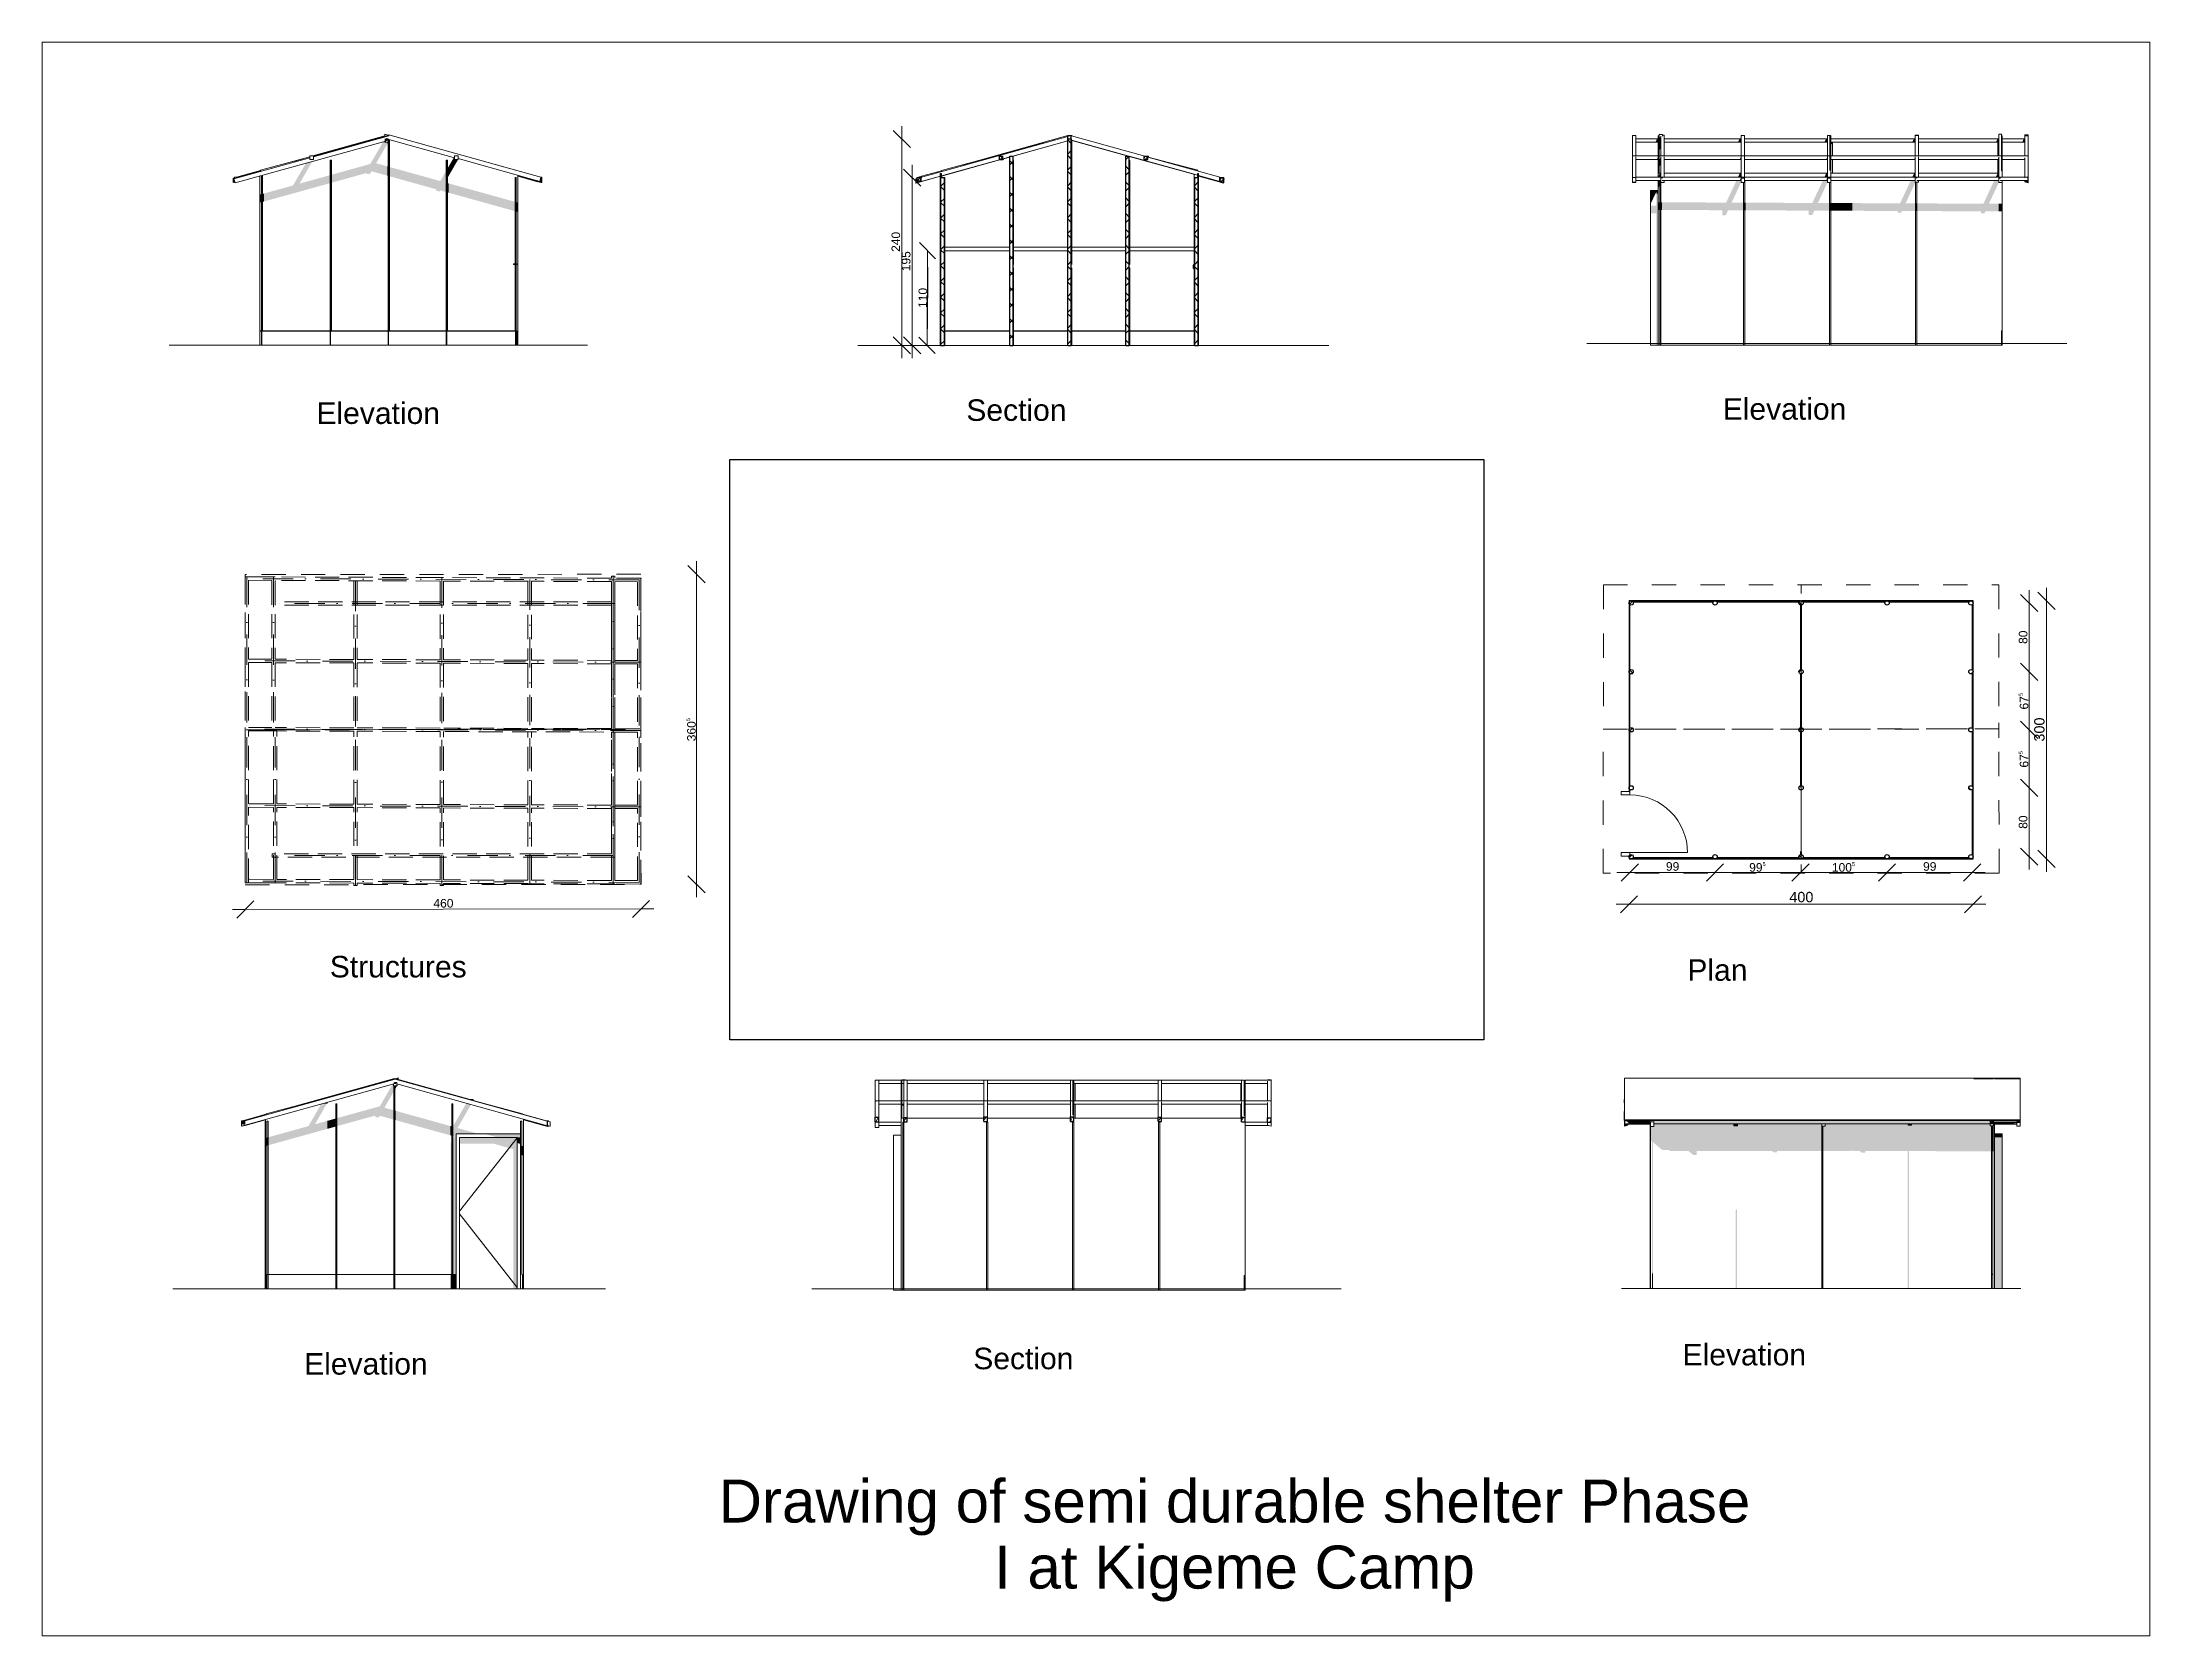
# Model space of a CAD drawing. Extents: x 4998 to 29504, y 981 to 19512.
import ezdxf

# ---------------------------------------------------------------- set-up
doc = ezdxf.new("R2010")
doc.units = 0
doc.header["$MEASUREMENT"] = 0
doc.header["$XCLIPFRAME"] = 0
for name, pattern in [('Lignes cachées', [391.222223, 282.222223, -109]), ('Points tirets', [670.277762, 352.777767, -176.388884, 0, -141.111112]), ('Tirets', [458.610928, 282.222247, -176.388681]), ('Traits', [564.444447, 282.222223, -282.222223])]:
    doc.linetypes.add(name, pattern=pattern)
for name, color, linetype, lineweight in [('A01_Esquisses.A_No_stylo__1', 7, 'Continuous', 5), ('A01_Esquisses.A_No_stylo__10', 134, 'Continuous', 5), ('B08_Murs ext_ Périphériques.B_No_stylo__161', 1, 'Continuous', 15), ('B08_Murs ext_ Périphériques.B_No_stylo__27', 7, 'Continuous', 25), ('F01_Equip_ Agencement.F_No_stylo__1', 7, 'Continuous', 5), ('G04_Exter_ Environnement.G_No_stylo__110', 131, 'Continuous', 0), ('G04_Exter_ Environnement.G_No_stylo__30', 134, 'Continuous', 25), ('Portes ArchiCAD_No_stylo__161', 1, 'Continuous', 15)]:
    doc.layers.add(name, color=color, linetype=linetype, lineweight=lineweight)
for name, color, linetype in [('B03_Constr_ Poteaux.B', 7, 'Continuous'), ('B08_Murs ext_ Périphériques.B', 7, 'Continuous'), ('B17_Toit_ Toitures.B', 7, 'Continuous'), ('C02_2D_ Images & scans.C', 7, 'Continuous'), ('D01_Cotat_ 1_100.D', 7, 'Continuous'), ('F01_Equip_ Agencement.F', 7, 'Continuous'), ('G04_Exter_ Environnement.G', 7, 'Continuous')]:
    doc.layers.add(name, color=color, linetype=linetype)
for name, color, linetype, lineweight, true_color in [('B03_Constr_ Poteaux.B_No_stylo__108', 7, 'Continuous', 0, 0xfd8379), ('B03_Constr_ Poteaux.B_No_stylo__189', 7, 'Continuous', 5, 0xb3b3b3), ('B03_Constr_ Poteaux.B_No_stylo__28', 7, 'Continuous', 25, 0xa80f02), ('B03_Constr_ Poteaux.B_No_stylo__88', 7, 'Continuous', 13, 0xfd4435), ('B08_Murs ext_ Périphériques.B_No_stylo__189', 7, 'Continuous', 5, 0xb3b3b3), ('B08_Murs ext_ Périphériques.B_No_stylo__87', 7, 'Continuous', 13, 0x6a6a6a), ('B17_Toit_ Toitures.B_No_stylo__189', 7, 'Continuous', 5, 0xb3b3b3), ('B17_Toit_ Toitures.B_No_stylo__92', 7, 'Continuous', 13, 0xbf8080), ('C07_2D_ Textes_ Ttes échelle.C_No_stylo__66', 7, 'Continuous', 15, 0x5555ff), ('D01_Cotat_ 1_100.D_No_stylo__45', 7, 'Continuous', 20, 0x40a5ff), ('D01_Cotat_ 1_100.D_No_stylo__66', 7, 'Continuous', 15, 0x5555ff), ('D01_Cotat_ 1_100.D_No_stylo__85', 7, 'Continuous', 13, 0x80c2ff), ('G04_Exter_ Environnement.G_No_stylo__189', 7, 'Continuous', 5, 0xb3b3b3), ('G04_Exter_ Environnement.G_No_stylo__69', 7, 'Continuous', 15, 0x71cebe), ('G04_Exter_ Environnement.G_No_stylo__90', 7, 'Continuous', 13, 0x00bfbf)]:
    doc.layers.add(name, color=color, linetype=linetype, lineweight=lineweight, true_color=true_color)
doc.styles.add('STYLE_GENERE_1', font='arial.ttf')
doc.dimstyles.new('STYLE_GENERE__1', dxfattribs={"dimtxt": 120.000005, "dimasz": 190, "dimexe": 0.18, "dimexo": 1000, "dimgap": 0.09, "dimtad": 1, "dimtih": 1, "dimtoh": 1, "dimdec": 0, "dimlfac": 0.1, "dimzin": 0, "dimdsep": 46, "dimtxsty": 'STYLE_GENERE_1', "dimblk": 'ARROWHEAD_6', "dimblk1": 'ARROWHEAD_6', "dimblk2": 'ARROWHEAD_6', "dimcen": 0.09, "dimse1": 1, "dimse2": 1, "dimclrd": 256, "dimclre": 256, "dimclrt": 256, "dimazin": 0, "dimtfac": 1, "dimtdec": 4, "dimtmove": 0, "dimatfit": 3, "dimfxl": 1, "dimtolj": 1, "dimtzin": 0, "dimarcsym": 0})
doc.dimstyles.new('STYLE_GENERE__2', dxfattribs={"dimtxt": 120.000005, "dimasz": 190, "dimexe": 0.18, "dimexo": 1000, "dimgap": 0.09, "dimtad": 1, "dimdec": 0, "dimlfac": 0.1, "dimzin": 0, "dimdsep": 46, "dimtxsty": 'STYLE_GENERE_1', "dimblk": 'ARROWHEAD_6', "dimblk1": 'ARROWHEAD_6', "dimblk2": 'ARROWHEAD_6', "dimcen": 0.09, "dimse1": 1, "dimse2": 1, "dimclrd": 256, "dimclre": 256, "dimclrt": 256, "dimazin": 0, "dimtfac": 1, "dimtdec": 4, "dimtmove": 0, "dimatfit": 3, "dimfxl": 1, "dimtolj": 1, "dimtzin": 0, "dimarcsym": 0})
doc.dimstyles.new('STYLE_GENERE__3', dxfattribs={"dimtxt": 100, "dimasz": 190, "dimexe": 0.18, "dimexo": 1000, "dimgap": 0.09, "dimtad": 1, "dimtih": 1, "dimtoh": 1, "dimdec": 0, "dimlfac": 0.1, "dimzin": 0, "dimdsep": 46, "dimtxsty": 'STYLE_GENERE_1', "dimblk": 'ARROWHEAD_6', "dimblk1": 'ARROWHEAD_6', "dimblk2": 'ARROWHEAD_6', "dimcen": 0.09, "dimse1": 1, "dimse2": 1, "dimclrd": 256, "dimclre": 256, "dimclrt": 256, "dimazin": 0, "dimtfac": 1, "dimtdec": 4, "dimtmove": 0, "dimatfit": 3, "dimfxl": 1, "dimtolj": 1, "dimtzin": 0, "dimarcsym": 0})
doc.dimstyles.new('STYLE_GENERE__4', dxfattribs={"dimtxt": 100, "dimasz": 190, "dimexe": 0.18, "dimexo": 1000, "dimgap": 0.09, "dimtad": 1, "dimdec": 0, "dimlfac": 0.1, "dimzin": 0, "dimdsep": 46, "dimtxsty": 'STYLE_GENERE_1', "dimblk": 'ARROWHEAD_6', "dimblk1": 'ARROWHEAD_6', "dimblk2": 'ARROWHEAD_6', "dimcen": 0.09, "dimse1": 1, "dimse2": 1, "dimclrd": 256, "dimclre": 256, "dimclrt": 256, "dimazin": 0, "dimtfac": 1, "dimtdec": 4, "dimtmove": 0, "dimatfit": 3, "dimfxl": 1, "dimtolj": 1, "dimtzin": 0, "dimarcsym": 0})
picture_1 = doc.add_image_def('image1.bmp', size_in_pixel=(524, 408))
pattern_1 = [(45, (0, 0), (-91.9239, 91.9239), []), (135, (0, 0), (91.9239, 91.9239), [])]

msp = doc.modelspace()

# ---------------------------------------------------------------- texts
at = {"layer": 'C07_2D_ Textes_ Ttes échelle.C_No_stylo__66', "linetype": 'Continuous', "char_height": 250, "attachment_point": 1, "style": 'STYLE_GENERE_1'}
for s, insert in [('{Elevation}', (8186.9, 15322.5)), ('{Section}', (15743.2, 15358.3)), ('{Elevation }', (24537.7, 15371.7)), ('{Structures}', (8342.1, 8887)), ('{Plan}', (24126.5, 8847.3)), ('{Elevation}', (8043.8, 4268.1)), ('{Section}', (15823.8, 4331)), ('{Elevation }', (24070.5, 4375.5))]:
    msp.add_mtext(s, dxfattribs=dict(at, insert=insert))
at = {"layer": 'C07_2D_ Textes_ Ttes échelle.C_No_stylo__66', "linetype": 'Continuous', "insert": (18860.6, 2798.2), "char_height": 500, "width": 12127.606, "attachment_point": 2, "line_spacing_factor": 0.921299, "style": 'STYLE_GENERE_1'}
msp.add_mtext('{Drawing of semi durable shelter Phase I at Kigeme Camp}', dxfattribs=at)

# ---------------------------------------------------------------- blocks, each defined once
blk = doc.blocks.new('*X2')
at = {"layer": 'G04_Exter_ Environnement.G_No_stylo__110', "linetype": 'Continuous'}
for p, q in [((16923, 18412), (16929, 18418)), ((16929, 18418), (16936, 18426))]:
    blk.add_line(p, q, dxfattribs=at)
blk = doc.blocks.new('Hachure_1')
at = {"layer": 'G04_Exter_ Environnement.G_No_stylo__110', "linetype": 'Continuous'}
blk.add_blockref('*X2', (0, 0), dxfattribs=at)
blk = doc.blocks.new('*X4')
at = {"layer": 'G04_Exter_ Environnement.G_No_stylo__110', "linetype": 'Continuous'}
for p, q in [((18689, 17907), (18693, 17913)), ((18693, 17913), (18712, 17940))]:
    blk.add_line(p, q, dxfattribs=at)
blk = doc.blocks.new('Hachure_2')
at = {"layer": 'G04_Exter_ Environnement.G_No_stylo__110', "linetype": 'Continuous'}
blk.add_blockref('*X4', (0, 0), dxfattribs=at)
blk = doc.blocks.new('*X6')
at = {"layer": 'G04_Exter_ Environnement.G_No_stylo__110', "linetype": 'Continuous'}
for p, q in [((15177, 17900), (15183, 17910)), ((15183, 17910), (15205, 17940))]:
    blk.add_line(p, q, dxfattribs=at)
blk = doc.blocks.new('Hachure_3')
at = {"layer": 'G04_Exter_ Environnement.G_No_stylo__110', "linetype": 'Continuous'}
blk.add_blockref('*X6', (0, 0), dxfattribs=at)
blk = doc.blocks.new('*X8')
at = {"layer": 'G04_Exter_ Environnement.G_No_stylo__110', "linetype": 'Continuous'}
for p, q in [((17813, 18167), (17812, 18165)), ((17823, 18186), (17813, 18167)), ((17827, 18146), (17841, 18167)), ((17841, 18167), (17852, 18183))]:
    blk.add_line(p, q, dxfattribs=at)
blk = doc.blocks.new('Hachure_4')
at = {"layer": 'G04_Exter_ Environnement.G_No_stylo__110', "linetype": 'Continuous'}
blk.add_blockref('*X8', (0, 0), dxfattribs=at)
blk = doc.blocks.new('*X10')
at = {"layer": 'G04_Exter_ Environnement.G_No_stylo__110', "linetype": 'Continuous'}
for p, q in [((16129, 18186), (16130, 18186)), ((16142, 18146), (16157, 18169)), ((16157, 18169), (16169, 18186))]:
    blk.add_line(p, q, dxfattribs=at)
blk = doc.blocks.new('Hachure_5')
at = {"layer": 'G04_Exter_ Environnement.G_No_stylo__110', "linetype": 'Continuous'}
blk.add_blockref('*X10', (0, 0), dxfattribs=at)
blk = doc.blocks.new('*X12')
at = {"layer": 'G04_Exter_ Environnement.G_No_stylo__110', "linetype": 'Continuous'}
for p, q in [((15492, 16898), (15488, 16892)), ((15495, 16902), (15492, 16898))]:
    blk.add_line(p, q, dxfattribs=at)
blk = doc.blocks.new('Hachure_6')
at = {"layer": 'G04_Exter_ Environnement.G_No_stylo__110', "linetype": 'Continuous'}
blk.add_blockref('*X12', (0, 0), dxfattribs=at)
blk = doc.blocks.new('*X14')
at = {"layer": 'G04_Exter_ Environnement.G_No_stylo__110', "linetype": 'Continuous'}
blk.add_line((18383, 16884), (18398, 16904), dxfattribs=at)
blk = doc.blocks.new('Hachure_7')
at = {"layer": 'G04_Exter_ Environnement.G_No_stylo__110', "linetype": 'Continuous'}
blk.add_blockref('*X14', (0, 0), dxfattribs=at)
blk = doc.blocks.new('*X16')
at = {"layer": 'G04_Exter_ Environnement.G_No_stylo__110', "linetype": 'Continuous'}
for p in [(14691, 6959), (14722, 7011)]:
    blk.add_line(p, (14722, 7011), dxfattribs=at)
blk = doc.blocks.new('Hachure_8')
at = {"layer": 'G04_Exter_ Environnement.G_No_stylo__110', "linetype": 'Continuous'}
blk.add_blockref('*X16', (0, 0), dxfattribs=at)
blk = doc.blocks.new('*X18')
at = {"layer": 'G04_Exter_ Environnement.G_No_stylo__110', "linetype": 'Continuous'}
for p, q in [((15015, 6962), (15031, 6989)), ((15031, 6989), (15043, 7008))]:
    blk.add_line(p, q, dxfattribs=at)
blk = doc.blocks.new('Hachure_9')
at = {"layer": 'G04_Exter_ Environnement.G_No_stylo__110', "linetype": 'Continuous'}
blk.add_blockref('*X18', (0, 0), dxfattribs=at)
blk = doc.blocks.new('*X20')
at = {"layer": 'G04_Exter_ Environnement.G_No_stylo__110', "linetype": 'Continuous'}
for p, q in [((15948, 6979), (15958, 6992)), ((15958, 6992), (15975, 7014))]:
    blk.add_line(p, q, dxfattribs=at)
blk = doc.blocks.new('Hachure_10')
at = {"layer": 'G04_Exter_ Environnement.G_No_stylo__110', "linetype": 'Continuous'}
blk.add_blockref('*X20', (0, 0), dxfattribs=at)
blk = doc.blocks.new('*X22')
at = {"layer": 'G04_Exter_ Environnement.G_No_stylo__110', "linetype": 'Continuous'}
for p, q in [((16962, 6982), (16952, 6963)), ((16973, 7004), (16962, 6982)), ((16978, 7014), (16973, 7004)), ((16980, 6962), (16992, 6980))]:
    blk.add_line(p, q, dxfattribs=at)
blk = doc.blocks.new('Hachure_11')
at = {"layer": 'G04_Exter_ Environnement.G_No_stylo__110', "linetype": 'Continuous'}
blk.add_blockref('*X22', (0, 0), dxfattribs=at)
blk = doc.blocks.new('*X24')
at = {"layer": 'G04_Exter_ Environnement.G_No_stylo__110', "linetype": 'Continuous'}
for p, q in [((17973, 6967), (17982, 6978)), ((17982, 6978), (18001, 7000)), ((18001, 7000), (18013, 7011))]:
    blk.add_line(p, q, dxfattribs=at)
blk = doc.blocks.new('Hachure_12')
at = {"layer": 'G04_Exter_ Environnement.G_No_stylo__110', "linetype": 'Continuous'}
blk.add_blockref('*X24', (0, 0), dxfattribs=at)
blk = doc.blocks.new('*X26')
at = {"layer": 'G04_Exter_ Environnement.G_No_stylo__110', "linetype": 'Continuous'}
for p, q in [((18944, 6977), (18966, 7007)), ((18966, 7007), (18968, 7011))]:
    blk.add_line(p, q, dxfattribs=at)
blk = doc.blocks.new('Hachure_13')
at = {"layer": 'G04_Exter_ Environnement.G_No_stylo__110', "linetype": 'Continuous'}
blk.add_blockref('*X26', (0, 0), dxfattribs=at)
blk = doc.blocks.new('*X28')
at = {"layer": 'G04_Exter_ Environnement.G_No_stylo__110', "linetype": 'Continuous'}
for p, q in [((19246, 6987), (19258, 7004)), ((19271, 6952), (19286, 6974))]:
    blk.add_line(p, q, dxfattribs=at)
blk = doc.blocks.new('Hachure_14')
at = {"layer": 'G04_Exter_ Environnement.G_No_stylo__110', "linetype": 'Continuous'}
blk.add_blockref('*X28', (0, 0), dxfattribs=at)
blk = doc.blocks.new('P_standard 13')
at = {"layer": 'Portes ArchiCAD_No_stylo__161', "linetype": 'Continuous'}
for p, q in [((335, 0), (335, 670)), ((-335, 0), (-375, 0)), ((-375, 0), (-375, -100)), ((-375, 0), (-375, -10)), ((-335, -100), (-335, 0)), ((375, 0), (335, 0)), ((335, 0), (335, -100)), ((375, -100), (375, 0)), ((375, 0), (375, -10)), ((-375, -100), (-335, -100)), ((335, -100), (375, -100))]:
    blk.add_line(p, q, dxfattribs=at)
blk.add_arc((335, 0), 670, 90, 180, dxfattribs=at)
blk = doc.blocks.new('Mur_1', base_point=(23448, 10026))
at = {"layer": 'B08_Murs ext_ Périphériques.B_No_stylo__27', "linetype": 'Continuous'}
for p, q in [((23448, 13016), (23448, 10799)), ((23458, 12211), (23458, 12971)), ((23458, 11536), (23458, 12171)), ((23458, 10861), (23458, 11496)), ((23458, 10799), (23448, 10799)), ((23458, 10799), (23458, 10821)), ((23458, 10049), (23448, 10049)), ((23448, 10049), (23448, 10016))]:
    blk.add_line(p, q, dxfattribs=at)
at = {"layer": 'Portes ArchiCAD_No_stylo__161', "linetype": 'Continuous', "zscale": 1000, "rotation": -90.00000000000001}
blk.add_blockref('P_standard 13', (23458, 10424), dxfattribs=at)
blk = doc.blocks.new('Mur_2', base_point=(23448, 10026))
at = {"layer": 'B08_Murs ext_ Périphériques.B_No_stylo__27', "linetype": 'Continuous'}
for p, q in [((23448, 10016), (25448, 10016)), ((24428, 10026), (23493, 10026)), ((25428, 10026), (24468, 10026)), ((25449, 10016), (27448, 10016)), ((26428, 10026), (25468, 10026)), ((27404, 10026), (26468, 10026))]:
    blk.add_line(p, q, dxfattribs=at)
blk = doc.blocks.new('Mur_3', base_point=(27448, 13006))
at = {"layer": 'B08_Murs ext_ Périphériques.B_No_stylo__27', "linetype": 'Continuous'}
for p, q in [((23469, 13016), (23448, 13016)), ((25443, 13016), (23477, 13016)), ((23493, 13006), (24428, 13006)), ((24468, 13006), (25428, 13006)), ((27448, 13016), (25453, 13016)), ((25469, 13006), (26428, 13006)), ((26468, 13006), (27403, 13006)), ((27448, 13006), (27448, 13016))]:
    blk.add_line(p, q, dxfattribs=at)
blk = doc.blocks.new('Mur_4', base_point=(27438, 10026))
at = {"layer": 'B08_Murs ext_ Périphériques.B_No_stylo__27', "linetype": 'Continuous'}
for p, q in [((27448, 12192), (27448, 13006)), ((27438, 12970), (27438, 12211)), ((27438, 12171), (27438, 11536)), ((27448, 11517), (27448, 12189)), ((27438, 11496), (27438, 10861)), ((27448, 10843), (27448, 11514)), ((27438, 10821), (27438, 10061)), ((27448, 10042), (27448, 10840)), ((27448, 10016), (27448, 10040))]:
    blk.add_line(p, q, dxfattribs=at)
blk = doc.blocks.new('Mur_5', base_point=(25443, 10046))
at = {"layer": 'B08_Murs ext_ Périphériques.B_No_stylo__27', "linetype": 'Continuous'}
for p, q in [((25443, 12967), (25443, 12215)), ((25453, 12215), (25453, 12967)), ((25443, 12166), (25443, 11540)), ((25453, 11540), (25453, 12166)), ((25443, 11491), (25443, 10866)), ((25453, 10866), (25453, 11491)), ((25453, 10848), (25443, 10848)), ((25453, 10098), (25443, 10098)), ((25443, 10098), (25443, 10065)), ((25453, 10065), (25453, 10098))]:
    blk.add_line(p, q, dxfattribs=at)
blk = doc.blocks.new('Mur_6', base_point=(23458, 13007))
at = {"layer": 'B08_Murs ext_ Périphériques.B_No_stylo__27', "linetype": 'Continuous'}
for p, q in [((23448, 13007), (23448, 10799)), ((23454, 13007), (23448, 13007)), ((23458, 12211), (23458, 12971)), ((23458, 11536), (23458, 12171)), ((23458, 10861), (23458, 11496)), ((23448, 10799), (23458, 10799)), ((23458, 10799), (23458, 10821))]:
    blk.add_line(p, q, dxfattribs=at)
blk = doc.blocks.new('Mur_7', base_point=(27448, 13004))
at = {"layer": 'B08_Murs ext_ Périphériques.B_No_stylo__27', "linetype": 'Continuous'}
for p, q in [((27448, 13004), (27444, 13004)), ((27448, 12192), (27448, 13004)), ((27438, 12970), (27438, 12211)), ((27438, 12171), (27438, 11536)), ((27448, 11517), (27448, 12189)), ((27438, 11496), (27438, 10861)), ((27448, 10843), (27448, 11514)), ((27438, 10821), (27438, 10061)), ((27448, 10042), (27448, 10840)), ((27438, 10021), (27438, 10016)), ((27438, 10016), (27448, 10016)), ((27448, 10016), (27448, 10040))]:
    blk.add_line(p, q, dxfattribs=at)
blk = doc.blocks.new('Poteau_1', base_point=(23473, 10041))
at = {"layer": 'B03_Constr_ Poteaux.B_No_stylo__108', "linetype": 'Continuous'}
h = blk.add_hatch(dxfattribs=at)
h.set_pattern_fill('BÉTON', color=256, style=0, pattern_type=2)
h.set_pattern_definition(pattern_1)
h.paths.add_polyline_path([(23473, 10016, 0.414214), (23498, 10041, 0.414214), (23473, 10066, 0.414214), (23448, 10041, 0.414214)], flags=0)
at = {"layer": 'B03_Constr_ Poteaux.B_No_stylo__28', "linetype": 'Continuous'}
blk.add_circle((23473, 10041), 25, dxfattribs=at)
blk = doc.blocks.new('Poteau_2', base_point=(23473, 12991))
at = {"layer": 'B03_Constr_ Poteaux.B_No_stylo__108', "linetype": 'Continuous'}
h = blk.add_hatch(dxfattribs=at)
h.set_pattern_fill('BÉTON', color=256, style=0, pattern_type=2)
h.set_pattern_definition(pattern_1)
h.paths.add_polyline_path([(23473, 12966, 0.414214), (23498, 12991, 0.414214), (23473, 13016, 0.414214), (23448, 12991, 0.414214)], flags=0)
at = {"layer": 'B03_Constr_ Poteaux.B_No_stylo__28', "linetype": 'Continuous'}
blk.add_circle((23473, 12991), 25, dxfattribs=at)
blk = doc.blocks.new('Poteau_3', base_point=(27423, 12990))
at = {"layer": 'B03_Constr_ Poteaux.B_No_stylo__108', "linetype": 'Continuous'}
h = blk.add_hatch(dxfattribs=at)
h.set_pattern_fill('BÉTON', color=256, style=0, pattern_type=2)
h.set_pattern_definition(pattern_1)
h.paths.add_polyline_path([(27423, 12965, 0.414214), (27448, 12990, 0.414214), (27423, 13015, 0.414214), (27398, 12990, 0.414214)], flags=0)
at = {"layer": 'B03_Constr_ Poteaux.B_No_stylo__28', "linetype": 'Continuous'}
blk.add_circle((27423, 12990), 25, dxfattribs=at)
blk = doc.blocks.new('Poteau_4', base_point=(27423, 10041))
at = {"layer": 'B03_Constr_ Poteaux.B_No_stylo__108', "linetype": 'Continuous'}
h = blk.add_hatch(dxfattribs=at)
h.set_pattern_fill('BÉTON', color=256, style=0, pattern_type=2)
h.set_pattern_definition(pattern_1)
h.paths.add_polyline_path([(27423, 10016, 0.414214), (27448, 10041, 0.414214), (27423, 10066, 0.414214), (27398, 10041, 0.414214)], flags=0)
at = {"layer": 'B03_Constr_ Poteaux.B_No_stylo__28', "linetype": 'Continuous'}
blk.add_circle((27423, 10041), 25, dxfattribs=at)
blk = doc.blocks.new('Poteau_5', base_point=(27423, 11516))
at = {"layer": 'B03_Constr_ Poteaux.B_No_stylo__108', "linetype": 'Continuous'}
h = blk.add_hatch(dxfattribs=at)
h.set_pattern_fill('BÉTON', color=256, style=0, pattern_type=2)
h.set_pattern_definition(pattern_1)
h.paths.add_polyline_path([(27423, 11491, 0.414214), (27448, 11516, 0.414214), (27423, 11541, 0.414214), (27398, 11516, 0.414214)], flags=0)
at = {"layer": 'B03_Constr_ Poteaux.B_No_stylo__28', "linetype": 'Continuous'}
blk.add_circle((27423, 11516), 25, dxfattribs=at)
blk = doc.blocks.new('Poteau_6', base_point=(23473, 11516))
at = {"layer": 'B03_Constr_ Poteaux.B_No_stylo__108', "linetype": 'Continuous'}
h = blk.add_hatch(dxfattribs=at)
h.set_pattern_fill('BÉTON', color=256, style=0, pattern_type=2)
h.set_pattern_definition(pattern_1)
h.paths.add_polyline_path([(23473, 11491, 0.414214), (23498, 11516, 0.414214), (23473, 11541, 0.414214), (23448, 11516, 0.414214)], flags=0)
at = {"layer": 'B03_Constr_ Poteaux.B_No_stylo__28', "linetype": 'Continuous'}
blk.add_circle((23473, 11516), 25, dxfattribs=at)
blk = doc.blocks.new('Poteau_7', base_point=(25448, 11516))
at = {"layer": 'B03_Constr_ Poteaux.B_No_stylo__108', "linetype": 'Continuous'}
h = blk.add_hatch(dxfattribs=at)
h.set_pattern_fill('BÉTON', color=256, style=0, pattern_type=2)
h.set_pattern_definition(pattern_1)
h.paths.add_polyline_path([(25448, 11491, 0.414214), (25473, 11516, 0.414214), (25448, 11541, 0.414214), (25423, 11516, 0.414214)], flags=0)
at = {"layer": 'B03_Constr_ Poteaux.B_No_stylo__28', "linetype": 'Continuous'}
blk.add_circle((25448, 11516), 25, dxfattribs=at)
blk = doc.blocks.new('Poteau_8', base_point=(25448, 10041))
at = {"layer": 'B03_Constr_ Poteaux.B_No_stylo__108', "linetype": 'Continuous'}
h = blk.add_hatch(dxfattribs=at)
h.set_pattern_fill('BÉTON', color=256, style=0, pattern_type=2)
h.set_pattern_definition(pattern_1)
h.paths.add_polyline_path([(25448, 10016, 0.414214), (25473, 10041, 0.414214), (25448, 10066, 0.414214), (25423, 10041, 0.414214)], flags=0)
at = {"layer": 'B03_Constr_ Poteaux.B_No_stylo__28', "linetype": 'Continuous'}
blk.add_circle((25448, 10041), 25, dxfattribs=at)
blk = doc.blocks.new('Poteau_9', base_point=(24448, 10041))
at = {"layer": 'B03_Constr_ Poteaux.B_No_stylo__108', "linetype": 'Continuous'}
h = blk.add_hatch(dxfattribs=at)
h.set_pattern_fill('BÉTON', color=256, style=0, pattern_type=2)
h.set_pattern_definition(pattern_1)
h.paths.add_polyline_path([(24448, 10016, 0.414214), (24473, 10041, 0.414214), (24448, 10066, 0.414214), (24423, 10041, 0.414214)], flags=0)
at = {"layer": 'B03_Constr_ Poteaux.B_No_stylo__28', "linetype": 'Continuous'}
blk.add_circle((24448, 10041), 25, dxfattribs=at)
blk = doc.blocks.new('Poteau_10', base_point=(26448, 10041))
at = {"layer": 'B03_Constr_ Poteaux.B_No_stylo__108', "linetype": 'Continuous'}
h = blk.add_hatch(dxfattribs=at)
h.set_pattern_fill('BÉTON', color=256, style=0, pattern_type=2)
h.set_pattern_definition(pattern_1)
h.paths.add_polyline_path([(26448, 10016, 0.414214), (26473, 10041, 0.414214), (26448, 10066, 0.414214), (26423, 10041, 0.414214)], flags=0)
at = {"layer": 'B03_Constr_ Poteaux.B_No_stylo__28', "linetype": 'Continuous'}
blk.add_circle((26448, 10041), 25, dxfattribs=at)
blk = doc.blocks.new('Poteau_11', base_point=(24448, 12990))
at = {"layer": 'B03_Constr_ Poteaux.B_No_stylo__108', "linetype": 'Continuous'}
h = blk.add_hatch(dxfattribs=at)
h.set_pattern_fill('BÉTON', color=256, style=0, pattern_type=2)
h.set_pattern_definition(pattern_1)
h.paths.add_polyline_path([(24448, 12965, 0.414214), (24473, 12990, 0.414214), (24448, 13015, 0.414214), (24423, 12990, 0.414214)], flags=0)
at = {"layer": 'B03_Constr_ Poteaux.B_No_stylo__28', "linetype": 'Continuous'}
blk.add_circle((24448, 12990), 25, dxfattribs=at)
blk = doc.blocks.new('Poteau_12', base_point=(26448, 12990))
at = {"layer": 'B03_Constr_ Poteaux.B_No_stylo__108', "linetype": 'Continuous'}
h = blk.add_hatch(dxfattribs=at)
h.set_pattern_fill('BÉTON', color=256, style=0, pattern_type=2)
h.set_pattern_definition(pattern_1)
h.paths.add_polyline_path([(26448, 12965, 0.414214), (26473, 12990, 0.414214), (26448, 13015, 0.414214), (26423, 12990, 0.414214)], flags=0)
at = {"layer": 'B03_Constr_ Poteaux.B_No_stylo__28', "linetype": 'Continuous'}
blk.add_circle((26448, 12990), 25, dxfattribs=at)
blk = doc.blocks.new('Poteau_13', base_point=(25448, 12991))
at = {"layer": 'B03_Constr_ Poteaux.B_No_stylo__108', "linetype": 'Continuous'}
h = blk.add_hatch(dxfattribs=at)
h.set_pattern_fill('BÉTON', color=256, style=0, pattern_type=2)
h.set_pattern_definition(pattern_1)
h.paths.add_polyline_path([(25448, 12966, 0.414214), (25473, 12991, 0.414214), (25448, 13016, 0.414214), (25423, 12991, 0.414214)], flags=0)
at = {"layer": 'B03_Constr_ Poteaux.B_No_stylo__28', "linetype": 'Continuous'}
blk.add_circle((25448, 12991), 25, dxfattribs=at)
blk = doc.blocks.new('Poteau_14', base_point=(23473, 12191))
at = {"layer": 'B03_Constr_ Poteaux.B_No_stylo__108', "linetype": 'Continuous'}
h = blk.add_hatch(dxfattribs=at)
h.set_pattern_fill('BÉTON', color=256, style=0, pattern_type=2)
h.set_pattern_definition(pattern_1)
h.paths.add_polyline_path([(23473, 12166, 0.414214), (23498, 12191, 0.414214), (23473, 12216, 0.414214), (23448, 12191, 0.414214)], flags=0)
at = {"layer": 'B03_Constr_ Poteaux.B_No_stylo__28', "linetype": 'Continuous'}
blk.add_circle((23473, 12191), 25, dxfattribs=at)
blk = doc.blocks.new('Poteau_15', base_point=(23473, 10841))
at = {"layer": 'B03_Constr_ Poteaux.B_No_stylo__108', "linetype": 'Continuous'}
h = blk.add_hatch(dxfattribs=at)
h.set_pattern_fill('BÉTON', color=256, style=0, pattern_type=2)
h.set_pattern_definition(pattern_1)
h.paths.add_polyline_path([(23473, 10816, 0.414214), (23498, 10841, 0.414214), (23473, 10866, 0.414214), (23448, 10841, 0.414214)], flags=0)
at = {"layer": 'B03_Constr_ Poteaux.B_No_stylo__28', "linetype": 'Continuous'}
blk.add_circle((23473, 10841), 25, dxfattribs=at)
blk = doc.blocks.new('Poteau_16', base_point=(27423, 12191))
at = {"layer": 'B03_Constr_ Poteaux.B_No_stylo__108', "linetype": 'Continuous'}
h = blk.add_hatch(dxfattribs=at)
h.set_pattern_fill('BÉTON', color=256, style=0, pattern_type=2)
h.set_pattern_definition(pattern_1)
h.paths.add_polyline_path([(27423, 12166, 0.414214), (27448, 12191, 0.414214), (27423, 12216, 0.414214), (27398, 12191, 0.414214)], flags=0)
at = {"layer": 'B03_Constr_ Poteaux.B_No_stylo__28', "linetype": 'Continuous'}
blk.add_circle((27423, 12191), 25, dxfattribs=at)
blk = doc.blocks.new('Poteau_17', base_point=(27423, 10841))
at = {"layer": 'B03_Constr_ Poteaux.B_No_stylo__108', "linetype": 'Continuous'}
h = blk.add_hatch(dxfattribs=at)
h.set_pattern_fill('BÉTON', color=256, style=0, pattern_type=2)
h.set_pattern_definition(pattern_1)
h.paths.add_polyline_path([(27423, 10816, 0.414214), (27448, 10841, 0.414214), (27423, 10866, 0.414214), (27398, 10841, 0.414214)], flags=0)
at = {"layer": 'B03_Constr_ Poteaux.B_No_stylo__28', "linetype": 'Continuous'}
blk.add_circle((27423, 10841), 25, dxfattribs=at)
blk = doc.blocks.new('Poteau_18', base_point=(25448, 12191))
at = {"layer": 'B03_Constr_ Poteaux.B_No_stylo__108', "linetype": 'Continuous'}
h = blk.add_hatch(dxfattribs=at)
h.set_pattern_fill('BÉTON', color=256, style=0, pattern_type=2)
h.set_pattern_definition(pattern_1)
h.paths.add_polyline_path([(25448, 12166, 0.414214), (25473, 12191, 0.414214), (25448, 12216, 0.414214), (25423, 12191, 0.414214)], flags=0)
at = {"layer": 'B03_Constr_ Poteaux.B_No_stylo__28', "linetype": 'Continuous'}
blk.add_circle((25448, 12191), 25, dxfattribs=at)
blk = doc.blocks.new('Poteau_19', base_point=(25448, 10841))
at = {"layer": 'B03_Constr_ Poteaux.B_No_stylo__108', "linetype": 'Continuous'}
h = blk.add_hatch(dxfattribs=at)
h.set_pattern_fill('BÉTON', color=256, style=0, pattern_type=2)
h.set_pattern_definition(pattern_1)
h.paths.add_polyline_path([(25448, 10816, 0.414214), (25473, 10841, 0.414214), (25448, 10866, 0.414214), (25423, 10841, 0.414214)], flags=0)
at = {"layer": 'B03_Constr_ Poteaux.B_No_stylo__28', "linetype": 'Continuous'}
blk.add_circle((25448, 10841), 25, dxfattribs=at)
blk = doc.blocks.new('Toit_1', base_point=(11959, 13325))
at = {"layer": 'B17_Toit_ Toitures.B_No_stylo__92', "linetype": 'Tirets', "flags": 128}
blk.add_lwpolyline([(11959, 13325), (9673, 13323), (7358, 13323), (7358, 11516), (11959, 11522)], close=True, dxfattribs=at)
blk = doc.blocks.new('Toit_2', base_point=(7360, 9713))
at = {"layer": 'B17_Toit_ Toitures.B_No_stylo__92', "linetype": 'Tirets', "flags": 128}
blk.add_lwpolyline([(7360, 9713), (9646, 9717), (11961, 9719), (11959, 11526), (7358, 11516)], close=True, dxfattribs=at)
blk = doc.blocks.new('Tôle ondulée Inc 13')
at = {"layer": 'F01_Equip_ Agencement.F_No_stylo__1', "linetype": 'Traits'}
for p, q in [((0, 0), (0, 4599)), ((0, 4599), (1676, 4599)), ((0, 0), (0, 4599)), ((1676, 0), (1676, 4599)), ((0, 2300), (100, 2300)), ((0, 0), (1676, 0))]:
    blk.add_line(p, q, dxfattribs=at)
blk = doc.blocks.new('Tôle ondulée Inc 13_2')
at = {"layer": 'F01_Equip_ Agencement.F_No_stylo__1', "linetype": 'Traits'}
for p, q in [((0, 0), (0, 4602)), ((0, 4602), (1676, 4602)), ((0, 0), (0, 4602)), ((1676, 0), (1676, 4602)), ((0, 2301), (100, 2301)), ((0, 0), (1676, 0))]:
    blk.add_line(p, q, dxfattribs=at)
blk = doc.blocks.new('Poutre_1', base_point=(9646, 9707))
at = {"layer": 'G04_Exter_ Environnement.G_No_stylo__69', "linetype": 'Points tirets'}
blk.add_line((9646, 9707), (9646, 11496), dxfattribs=at)
at = {"layer": 'G04_Exter_ Environnement.G_No_stylo__90', "linetype": 'Lignes cachées'}
for p, q in [((9626, 10647), (9626, 11496)), ((9666, 10647), (9666, 11496)), ((9626, 9770), (9626, 10607)), ((9666, 9770), (9666, 10607)), ((9626, 9707), (9626, 9730)), ((9666, 9707), (9626, 9707)), ((9666, 9707), (9666, 9730))]:
    blk.add_line(p, q, dxfattribs=at)
blk = doc.blocks.new('Poutre_2', base_point=(8641, 9705))
at = {"layer": 'G04_Exter_ Environnement.G_No_stylo__69', "linetype": 'Points tirets'}
blk.add_line((8641, 9705), (8641, 11494), dxfattribs=at)
at = {"layer": 'G04_Exter_ Environnement.G_No_stylo__90', "linetype": 'Lignes cachées'}
for p, q in [((8621, 10651), (8621, 11494)), ((8661, 10651), (8661, 11494)), ((8621, 9774), (8621, 10611)), ((8661, 9774), (8661, 10611)), ((8621, 9705), (8621, 9734)), ((8661, 9705), (8621, 9705)), ((8661, 9705), (8661, 9734))]:
    blk.add_line(p, q, dxfattribs=at)
blk = doc.blocks.new('Poutre_3', base_point=(10666, 9727))
at = {"layer": 'G04_Exter_ Environnement.G_No_stylo__69', "linetype": 'Points tirets'}
blk.add_line((10666, 9727), (10666, 11494), dxfattribs=at)
at = {"layer": 'G04_Exter_ Environnement.G_No_stylo__90', "linetype": 'Lignes cachées'}
for p, q in [((10646, 10644), (10646, 11494)), ((10686, 11494), (10646, 11494)), ((10686, 10644), (10686, 11494)), ((10646, 9767), (10646, 10604)), ((10686, 9767), (10686, 10604)), ((10646, 9727), (10646, 9727)), ((10686, 9727), (10646, 9727))]:
    blk.add_line(p, q, dxfattribs=at)
blk = doc.blocks.new('Poutre_4', base_point=(7708, 9737))
at = {"layer": 'G04_Exter_ Environnement.G_No_stylo__69', "linetype": 'Points tirets'}
blk.add_line((7708, 9737), (7708, 11504), dxfattribs=at)
at = {"layer": 'G04_Exter_ Environnement.G_No_stylo__90', "linetype": 'Lignes cachées'}
for p, q in [((7688, 10654), (7688, 11504)), ((7728, 11504), (7688, 11504)), ((7728, 10654), (7728, 11504)), ((7688, 9777), (7688, 10614)), ((7728, 9777), (7728, 10614)), ((7688, 9737), (7688, 9737)), ((7728, 9737), (7688, 9737))]:
    blk.add_line(p, q, dxfattribs=at)
blk = doc.blocks.new('Poutre_5', base_point=(7378, 9737))
at = {"layer": 'G04_Exter_ Environnement.G_No_stylo__69', "linetype": 'Points tirets'}
blk.add_line((7378, 9737), (7378, 11505), dxfattribs=at)
at = {"layer": 'G04_Exter_ Environnement.G_No_stylo__90', "linetype": 'Lignes cachées'}
for p, q in [((7358, 10655), (7358, 11505)), ((7398, 10655), (7398, 11505)), ((7358, 9737), (7358, 10615)), ((7398, 9737), (7398, 10615)), ((7398, 9737), (7358, 9737))]:
    blk.add_line(p, q, dxfattribs=at)
blk = doc.blocks.new('Poutre_6', base_point=(11637, 9723))
at = {"layer": 'G04_Exter_ Environnement.G_No_stylo__69', "linetype": 'Points tirets'}
blk.add_line((11637, 9723), (11637, 11490), dxfattribs=at)
at = {"layer": 'G04_Exter_ Environnement.G_No_stylo__90', "linetype": 'Lignes cachées'}
for p, q in [((11617, 10640), (11617, 11490)), ((11657, 11490), (11617, 11490)), ((11657, 10640), (11657, 11490)), ((11617, 9763), (11617, 10600)), ((11657, 9763), (11657, 10600)), ((11617, 9723), (11617, 9723)), ((11657, 9723), (11617, 9723))]:
    blk.add_line(p, q, dxfattribs=at)
blk = doc.blocks.new('Poutre_7', base_point=(11939, 9742))
at = {"layer": 'G04_Exter_ Environnement.G_No_stylo__69', "linetype": 'Points tirets'}
blk.add_line((11939, 9742), (11939, 11515), dxfattribs=at)
at = {"layer": 'G04_Exter_ Environnement.G_No_stylo__90', "linetype": 'Lignes cachées'}
for p, q in [((11919, 10639), (11919, 11488)), ((11959, 10639), (11959, 11487)), ((11919, 9762), (11919, 10599)), ((11959, 9722), (11959, 10599))]:
    blk.add_line(p, q, dxfattribs=at)
blk.add_point((11959, 9722), dxfattribs=at)
blk = doc.blocks.new('Poutre_8', base_point=(11959, 11507))
at = {"layer": 'G04_Exter_ Environnement.G_No_stylo__69', "linetype": 'Points tirets'}
blk.add_line((11959, 11507), (7358, 11524), dxfattribs=at)
at = {"layer": 'G04_Exter_ Environnement.G_No_stylo__90', "linetype": 'Lignes cachées'}
for p, q in [((7358, 11544), (7358, 11504)), ((7668, 11543), (7398, 11543)), ((8621, 11539), (7708, 11542)), ((9626, 11536), (8661, 11539)), ((10646, 11532), (9666, 11535)), ((11617, 11529), (10686, 11532)), ((11919, 11528), (11657, 11528)), ((11959, 11527), (11959, 11487)), ((7668, 11503), (7398, 11503)), ((8621, 11499), (7708, 11502)), ((9626, 11496), (8661, 11499)), ((11919, 11488), (9666, 11495))]:
    blk.add_line(p, q, dxfattribs=at)
blk = doc.blocks.new('Poutre_9', base_point=(11939, 9742))
at = {"layer": 'G04_Exter_ Environnement.G_No_stylo__69', "linetype": 'Points tirets'}
blk.add_line((11939, 9742), (7398, 9758), dxfattribs=at)
at = {"layer": 'G04_Exter_ Environnement.G_No_stylo__90', "linetype": 'Lignes cachées'}
for p, q in [((7688, 9777), (7398, 9778)), ((7398, 9778), (7398, 9738)), ((7688, 9737), (7398, 9738)), ((8621, 9774), (7728, 9777)), ((8621, 9734), (7728, 9737)), ((9626, 9770), (8661, 9774)), ((9626, 9730), (8661, 9734)), ((10646, 9767), (9666, 9770)), ((10646, 9727), (9666, 9730)), ((11617, 9763), (10686, 9767)), ((11617, 9723), (10686, 9727)), ((11919, 9762), (11657, 9763)), ((11959, 9722), (11657, 9723))]:
    blk.add_line(p, q, dxfattribs=at)
blk = doc.blocks.new('Poutre_10', base_point=(7378, 13295))
at = {"layer": 'G04_Exter_ Environnement.G_No_stylo__69', "linetype": 'Points tirets'}
blk.add_line((7378, 13295), (7378, 11505), dxfattribs=at)
at = {"layer": 'G04_Exter_ Environnement.G_No_stylo__90', "linetype": 'Lignes cachées'}
for p, q in [((7358, 13295), (7358, 13294)), ((7358, 13295), (7398, 13295)), ((7358, 13254), (7358, 12338)), ((7398, 13295), (7398, 13294)), ((7398, 13254), (7398, 12337)), ((7358, 12298), (7358, 11544)), ((7398, 12297), (7398, 11543))]:
    blk.add_line(p, q, dxfattribs=at)
blk = doc.blocks.new('Poutre_11', base_point=(7688, 13293))
at = {"layer": 'G04_Exter_ Environnement.G_No_stylo__69', "linetype": 'Points tirets'}
blk.add_line((7688, 13293), (7688, 11504), dxfattribs=at)
at = {"layer": 'G04_Exter_ Environnement.G_No_stylo__90', "linetype": 'Lignes cachées'}
for p, q in [((7668, 13293), (7708, 13293)), ((7668, 13253), (7668, 12337)), ((7708, 13293), (7708, 13293)), ((7708, 13253), (7708, 12336)), ((7668, 12297), (7668, 11543)), ((7708, 12296), (7708, 11542)), ((7668, 11504), (7708, 11504))]:
    blk.add_line(p, q, dxfattribs=at)
blk = doc.blocks.new('Poutre_12', base_point=(8641, 13250))
at = {"layer": 'G04_Exter_ Environnement.G_No_stylo__69', "linetype": 'Points tirets'}
blk.add_line((8641, 13250), (8641, 11494), dxfattribs=at)
at = {"layer": 'G04_Exter_ Environnement.G_No_stylo__90', "linetype": 'Lignes cachées'}
for p, q in [((8621, 13250), (8621, 12333)), ((8621, 13250), (8661, 13250)), ((8661, 13250), (8661, 12333)), ((8621, 12293), (8621, 11539)), ((8661, 12293), (8661, 11539)), ((8621, 11499), (8621, 11494)), ((8661, 11499), (8661, 11494))]:
    blk.add_line(p, q, dxfattribs=at)
blk = doc.blocks.new('Poutre_13', base_point=(9646, 13285))
at = {"layer": 'G04_Exter_ Environnement.G_No_stylo__69', "linetype": 'Points tirets'}
blk.add_line((9646, 13285), (9646, 11496), dxfattribs=at)
at = {"layer": 'G04_Exter_ Environnement.G_No_stylo__90', "linetype": 'Lignes cachées'}
for p, q in [((9626, 13285), (9666, 13285)), ((9626, 13246), (9626, 12330)), ((9666, 13246), (9666, 12330)), ((9626, 12290), (9626, 11536)), ((9666, 12290), (9666, 11535))]:
    blk.add_line(p, q, dxfattribs=at)
blk = doc.blocks.new('Poutre_14', base_point=(10666, 13263))
at = {"layer": 'G04_Exter_ Environnement.G_No_stylo__69', "linetype": 'Points tirets'}
blk.add_line((10666, 13263), (10666, 11501), dxfattribs=at)
at = {"layer": 'G04_Exter_ Environnement.G_No_stylo__90', "linetype": 'Lignes cachées'}
for p, q in [((10646, 13243), (10646, 12326)), ((10686, 13243), (10686, 12326)), ((10646, 12286), (10646, 11532)), ((10686, 12286), (10686, 11532))]:
    blk.add_line(p, q, dxfattribs=at)
blk.add_point((10646, 13243), dxfattribs=at)
blk = doc.blocks.new('Poutre_15', base_point=(11637, 13304))
at = {"layer": 'G04_Exter_ Environnement.G_No_stylo__69', "linetype": 'Points tirets'}
blk.add_line((11637, 13304), (11637, 11495), dxfattribs=at)
at = {"layer": 'G04_Exter_ Environnement.G_No_stylo__90', "linetype": 'Lignes cachées'}
for p, q in [((11617, 13304), (11617, 13279)), ((11617, 13304), (11657, 13304)), ((11617, 13239), (11617, 12323)), ((11657, 13304), (11657, 13279)), ((11657, 13239), (11657, 12323)), ((11617, 12283), (11617, 11529)), ((11657, 12283), (11657, 11528))]:
    blk.add_line(p, q, dxfattribs=at)
blk = doc.blocks.new('Poutre_16', base_point=(11939, 13258))
at = {"layer": 'G04_Exter_ Environnement.G_No_stylo__69', "linetype": 'Points tirets'}
blk.add_line((11939, 13258), (11939, 11515), dxfattribs=at)
at = {"layer": 'G04_Exter_ Environnement.G_No_stylo__90', "linetype": 'Lignes cachées'}
for p, q in [((11919, 13238), (11919, 12322)), ((11959, 13278), (11959, 12321)), ((11919, 12282), (11919, 11515)), ((11959, 12281), (11959, 11515))]:
    blk.add_line(p, q, dxfattribs=at)
blk.add_point((11959, 13278), dxfattribs=at)
blk = doc.blocks.new('Poutre_17', base_point=(11939, 13258))
at = {"layer": 'G04_Exter_ Environnement.G_No_stylo__69', "linetype": 'Points tirets'}
blk.add_line((11939, 13258), (7358, 13274), dxfattribs=at)
at = {"layer": 'G04_Exter_ Environnement.G_No_stylo__90', "linetype": 'Lignes cachées'}
for p, q in [((7358, 13294), (7358, 13254)), ((7668, 13293), (7398, 13294)), ((7668, 13253), (7398, 13254)), ((9626, 13286), (7708, 13293)), ((9626, 13246), (7708, 13253)), ((11617, 13279), (9666, 13286)), ((10646, 13243), (9666, 13246)), ((11617, 13239), (10686, 13243)), ((11959, 13278), (11657, 13279)), ((11919, 13238), (11657, 13239))]:
    blk.add_line(p, q, dxfattribs=at)
blk = doc.blocks.new('Poutre_18', base_point=(11960, 10619))
at = {"layer": 'G04_Exter_ Environnement.G_No_stylo__69', "linetype": 'Points tirets'}
blk.add_line((11960, 10619), (7359, 10635), dxfattribs=at)
at = {"layer": 'G04_Exter_ Environnement.G_No_stylo__90', "linetype": 'Lignes cachées'}
for p, q in [((7359, 10655), (7359, 10615)), ((7688, 10654), (7398, 10655)), ((7688, 10614), (7398, 10615)), ((8621, 10651), (7728, 10654)), ((8621, 10611), (7728, 10614)), ((9626, 10647), (8661, 10651)), ((9626, 10607), (8661, 10611)), ((10646, 10644), (9666, 10647)), ((10646, 10604), (9666, 10607)), ((11617, 10640), (10686, 10644)), ((11617, 10600), (10686, 10604)), ((11919, 10639), (11657, 10640)), ((11919, 10599), (11657, 10600)), ((11960, 10639), (11960, 10599))]:
    blk.add_line(p, q, dxfattribs=at)
blk = doc.blocks.new('Poutre_19', base_point=(11960, 12301))
at = {"layer": 'G04_Exter_ Environnement.G_No_stylo__69', "linetype": 'Points tirets'}
blk.add_line((11960, 12301), (7359, 12318), dxfattribs=at)
at = {"layer": 'G04_Exter_ Environnement.G_No_stylo__90', "linetype": 'Lignes cachées'}
for p, q in [((7359, 12338), (7359, 12298)), ((7668, 12337), (7398, 12337)), ((7668, 12297), (7398, 12297)), ((8621, 12333), (7708, 12336)), ((8621, 12293), (7708, 12296)), ((9626, 12330), (8661, 12333)), ((9626, 12290), (8661, 12293)), ((10646, 12326), (9666, 12330)), ((10646, 12286), (9666, 12290)), ((11617, 12323), (10686, 12326)), ((11617, 12283), (10686, 12286)), ((11919, 12322), (11657, 12323)), ((11919, 12282), (11657, 12283)), ((11960, 12321), (11960, 12281))]:
    blk.add_line(p, q, dxfattribs=at)
blk = doc.blocks.new('Poutre_20', base_point=(11638, 12984))
at = {"layer": 'G04_Exter_ Environnement.G_No_stylo__69', "linetype": 'Points tirets'}
blk.add_line((11638, 12984), (7708, 12984), dxfattribs=at)
at = {"layer": 'G04_Exter_ Environnement.G_No_stylo__90', "linetype": 'Lignes cachées'}
for p, q in [((11618, 13004), (7708, 13004)), ((7708, 13004), (7708, 12964)), ((11618, 13004), (11618, 12985)), ((11618, 12964), (7708, 12964))]:
    blk.add_line(p, q, dxfattribs=at)
blk = doc.blocks.new('Poutre_21', base_point=(11637, 10056))
at = {"layer": 'G04_Exter_ Environnement.G_No_stylo__69', "linetype": 'Points tirets'}
blk.add_line((11637, 10056), (7673, 10056), dxfattribs=at)
at = {"layer": 'G04_Exter_ Environnement.G_No_stylo__90', "linetype": 'Lignes cachées'}
for p, q in [((11617, 10076), (7673, 10076)), ((7673, 10076), (7673, 10036)), ((11657, 10036), (7673, 10036))]:
    blk.add_line(p, q, dxfattribs=at)
blk = doc.blocks.new('Poutre_22', base_point=(11638, 12985))
at = {"layer": 'G04_Exter_ Environnement.G_No_stylo__69', "linetype": 'Points tirets'}
blk.add_line((11638, 12985), (11637, 10056), dxfattribs=at)
at = {"layer": 'G04_Exter_ Environnement.G_No_stylo__90', "linetype": 'Lignes cachées'}
for p, q in [((11618, 12964), (11617, 10076)), ((11618, 12985), (11658, 12985)), ((11658, 12985), (11657, 10036))]:
    blk.add_line(p, q, dxfattribs=at)
blk = doc.blocks.new('*D83')
at = {"layer": 'D01_Cotat_ 1_100.D_No_stylo__45', "linetype": 'Continuous'}
for p, q in [((23548, 9587), (23348, 9387)), ((27348, 9387), (27548, 9587))]:
    blk.add_line(p, q, dxfattribs=at)
at = {"layer": 'D01_Cotat_ 1_100.D_No_stylo__85', "linetype": 'Continuous'}
for p, q in [((23298, 9487), (23448, 9487)), ((23448, 9487), (27448, 9487)), ((27448, 9487), (27598, 9487))]:
    blk.add_line(p, q, dxfattribs=at)
at = {"layer": 'D01_Cotat_ 1_100.D_No_stylo__66', "insert": (25312, 9631), "char_height": 120, "attachment_point": 1, "style": 'STYLE_GENERE_1'}
blk.add_mtext('{400}', dxfattribs=at)
blk = doc.blocks.new('ARROWHEAD_6')
at = {"color": 0, "linetype": 'Continuous', "lineweight": 0}
for p, q in [((0, 0), (-1, 0)), ((-0.5, -0.5), (0.5, 0.5))]:
    blk.add_line(p, q, dxfattribs=at)
blk = doc.blocks.new('*D85')
at = {"layer": 'D01_Cotat_ 1_100.D_No_stylo__45', "linetype": 'Continuous'}
for p, q in [((28403, 12916), (28203, 13116)), ((28203, 10116), (28403, 9916))]:
    blk.add_line(p, q, dxfattribs=at)
at = {"layer": 'D01_Cotat_ 1_100.D_No_stylo__85', "linetype": 'Continuous'}
for p, q in [((28303, 13016), (28303, 13166)), ((28303, 10016), (28303, 13016)), ((28303, 9866), (28303, 10016))]:
    blk.add_line(p, q, dxfattribs=at)
at = {"layer": 'D01_Cotat_ 1_100.D_No_stylo__66', "insert": (28159, 11379), "char_height": 120, "attachment_point": 1, "rotation": 90, "style": 'STYLE_GENERE_1'}
blk.add_mtext('{300}', dxfattribs=at)
blk = doc.blocks.new('*D86')
at = {"layer": 'D01_Cotat_ 1_100.D_No_stylo__45', "linetype": 'Continuous'}
for p, q in [((23558, 9957), (23358, 9757)), ((24348, 9757), (24548, 9957))]:
    blk.add_line(p, q, dxfattribs=at)
at = {"layer": 'D01_Cotat_ 1_100.D_No_stylo__85', "linetype": 'Continuous'}
for p, q in [((23308, 9857), (23458, 9857)), ((23458, 9857), (24448, 9857)), ((24448, 9857), (24598, 9857))]:
    blk.add_line(p, q, dxfattribs=at)
at = {"layer": 'D01_Cotat_ 1_100.D_No_stylo__66', "insert": (23877, 9977), "char_height": 100, "attachment_point": 1, "style": 'STYLE_GENERE_1'}
blk.add_mtext('{99}', dxfattribs=at)
blk = doc.blocks.new('*D87')
at = {"layer": 'D01_Cotat_ 1_100.D_No_stylo__45', "linetype": 'Continuous'}
for p, q in [((24548, 9957), (24348, 9757)), ((25343, 9757), (25543, 9957))]:
    blk.add_line(p, q, dxfattribs=at)
at = {"layer": 'D01_Cotat_ 1_100.D_No_stylo__85', "linetype": 'Continuous'}
for p, q in [((24298, 9857), (24448, 9857)), ((24448, 9857), (25443, 9857)), ((25443, 9857), (25593, 9857))]:
    blk.add_line(p, q, dxfattribs=at)
at = {"layer": 'D01_Cotat_ 1_100.D_No_stylo__66', "insert": (24845, 9977), "char_height": 100, "attachment_point": 1, "style": 'STYLE_GENERE_1'}
blk.add_mtext('{99\\H0.660000x;\\A1{\\H0.7x;\\S5^  ;}}', dxfattribs=at)
blk = doc.blocks.new('*D88')
at = {"layer": 'D01_Cotat_ 1_100.D_No_stylo__45', "linetype": 'Continuous'}
for p, q in [((25543, 9957), (25343, 9757)), ((26348, 9757), (26548, 9957))]:
    blk.add_line(p, q, dxfattribs=at)
at = {"layer": 'D01_Cotat_ 1_100.D_No_stylo__85', "linetype": 'Continuous'}
for p, q in [((25293, 9857), (25443, 9857)), ((25443, 9857), (26448, 9857)), ((26448, 9857), (26598, 9857))]:
    blk.add_line(p, q, dxfattribs=at)
at = {"layer": 'D01_Cotat_ 1_100.D_No_stylo__66', "insert": (25807, 9977), "char_height": 100, "attachment_point": 1, "style": 'STYLE_GENERE_1'}
blk.add_mtext('{100\\H0.660000x;\\A1{\\H0.7x;\\S5^  ;}}', dxfattribs=at)
blk = doc.blocks.new('*D89')
at = {"layer": 'D01_Cotat_ 1_100.D_No_stylo__45', "linetype": 'Continuous'}
for p, q in [((26548, 9957), (26348, 9757)), ((27338, 9757), (27538, 9957))]:
    blk.add_line(p, q, dxfattribs=at)
at = {"layer": 'D01_Cotat_ 1_100.D_No_stylo__85', "linetype": 'Continuous'}
for p, q in [((26298, 9857), (26448, 9857)), ((26448, 9857), (27438, 9857)), ((27438, 9857), (27588, 9857))]:
    blk.add_line(p, q, dxfattribs=at)
at = {"layer": 'D01_Cotat_ 1_100.D_No_stylo__66', "insert": (26867, 9977), "char_height": 100, "attachment_point": 1, "style": 'STYLE_GENERE_1'}
blk.add_mtext('{99}', dxfattribs=at)
blk = doc.blocks.new('*D90')
at = {"layer": 'D01_Cotat_ 1_100.D_No_stylo__45', "linetype": 'Continuous'}
for p, q in [((28200, 12890), (28000, 13090)), ((28000, 12291), (28200, 12091))]:
    blk.add_line(p, q, dxfattribs=at)
at = {"layer": 'D01_Cotat_ 1_100.D_No_stylo__85', "linetype": 'Continuous'}
for p, q in [((28100, 12990), (28100, 13140)), ((28100, 12191), (28100, 12990)), ((28100, 12041), (28100, 12191))]:
    blk.add_line(p, q, dxfattribs=at)
at = {"layer": 'D01_Cotat_ 1_100.D_No_stylo__66', "insert": (27980, 12515), "char_height": 100, "attachment_point": 1, "rotation": 90, "style": 'STYLE_GENERE_1'}
blk.add_mtext('{80}', dxfattribs=at)
blk = doc.blocks.new('*D91')
at = {"layer": 'D01_Cotat_ 1_100.D_No_stylo__45', "linetype": 'Continuous'}
for p, q in [((28200, 12091), (28000, 12291)), ((28000, 11616), (28200, 11416))]:
    blk.add_line(p, q, dxfattribs=at)
at = {"layer": 'D01_Cotat_ 1_100.D_No_stylo__85', "linetype": 'Continuous'}
for p, q in [((28100, 12191), (28100, 12341)), ((28100, 11516), (28100, 12191)), ((28100, 11366), (28100, 11516))]:
    blk.add_line(p, q, dxfattribs=at)
at = {"layer": 'D01_Cotat_ 1_100.D_No_stylo__66', "insert": (27980, 11752), "char_height": 100, "attachment_point": 1, "rotation": 90, "style": 'STYLE_GENERE_1'}
blk.add_mtext('{67\\H0.660000x;\\A1{\\H0.7x;\\S5^  ;}}', dxfattribs=at)
blk = doc.blocks.new('*D92')
at = {"layer": 'D01_Cotat_ 1_100.D_No_stylo__45', "linetype": 'Continuous'}
for p, q in [((28200, 11416), (28000, 11616)), ((28000, 10941), (28200, 10741))]:
    blk.add_line(p, q, dxfattribs=at)
at = {"layer": 'D01_Cotat_ 1_100.D_No_stylo__85', "linetype": 'Continuous'}
for p, q in [((28100, 11516), (28100, 11666)), ((28100, 10841), (28100, 11516)), ((28100, 10691), (28100, 10841))]:
    blk.add_line(p, q, dxfattribs=at)
at = {"layer": 'D01_Cotat_ 1_100.D_No_stylo__66', "insert": (27980, 11077), "char_height": 100, "attachment_point": 1, "rotation": 90, "style": 'STYLE_GENERE_1'}
blk.add_mtext('{67\\H0.660000x;\\A1{\\H0.7x;\\S5^  ;}}', dxfattribs=at)
blk = doc.blocks.new('*D93')
at = {"layer": 'D01_Cotat_ 1_100.D_No_stylo__45', "linetype": 'Continuous'}
for p, q in [((28200, 10741), (28000, 10941)), ((28000, 10141), (28200, 9941))]:
    blk.add_line(p, q, dxfattribs=at)
at = {"layer": 'D01_Cotat_ 1_100.D_No_stylo__85', "linetype": 'Continuous'}
for p, q in [((28100, 10841), (28100, 10991)), ((28100, 10041), (28100, 10841)), ((28100, 9891), (28100, 10041))]:
    blk.add_line(p, q, dxfattribs=at)
at = {"layer": 'D01_Cotat_ 1_100.D_No_stylo__66', "insert": (27980, 10365), "char_height": 100, "attachment_point": 1, "rotation": 90, "style": 'STYLE_GENERE_1'}
blk.add_mtext('{80}', dxfattribs=at)
blk = doc.blocks.new('*D94')
at = {"layer": 'D01_Cotat_ 1_100.D_No_stylo__45', "linetype": 'Continuous'}
for p, q in [((15213, 17836), (15013, 18036)), ((15013, 16086), (15213, 15886))]:
    blk.add_line(p, q, dxfattribs=at)
at = {"layer": 'D01_Cotat_ 1_100.D_No_stylo__85', "linetype": 'Continuous'}
for p, q in [((15113, 17936), (15113, 18086)), ((15113, 15986), (15113, 17936)), ((15113, 15836), (15113, 15986))]:
    blk.add_line(p, q, dxfattribs=at)
at = {"layer": 'D01_Cotat_ 1_100.D_No_stylo__66', "insert": (14993, 16848), "char_height": 100, "attachment_point": 1, "rotation": 90, "style": 'STYLE_GENERE_1'}
blk.add_mtext('{195}', dxfattribs=at)
blk = doc.blocks.new('*D95')
at = {"layer": 'D01_Cotat_ 1_100.D_No_stylo__45', "linetype": 'Continuous'}
for p, q in [((15093, 18286), (14893, 18486)), ((14893, 16086), (15093, 15886))]:
    blk.add_line(p, q, dxfattribs=at)
at = {"layer": 'D01_Cotat_ 1_100.D_No_stylo__85', "linetype": 'Continuous'}
for p, q in [((14993, 18386), (14993, 18536)), ((14993, 15986), (14993, 18386)), ((14993, 15836), (14993, 15986))]:
    blk.add_line(p, q, dxfattribs=at)
at = {"layer": 'D01_Cotat_ 1_100.D_No_stylo__66', "insert": (14873, 17073), "char_height": 100, "attachment_point": 1, "rotation": 90, "style": 'STYLE_GENERE_1'}
blk.add_mtext('{240}', dxfattribs=at)
blk = doc.blocks.new('*D96')
at = {"layer": 'D01_Cotat_ 1_100.D_No_stylo__45', "linetype": 'Continuous'}
for p, q in [((12706, 13225), (12506, 13425)), ((12506, 9819), (12706, 9619))]:
    blk.add_line(p, q, dxfattribs=at)
at = {"layer": 'D01_Cotat_ 1_100.D_No_stylo__85', "linetype": 'Continuous'}
for p, q in [((12606, 13325), (12606, 13475)), ((12606, 9719), (12606, 13325)), ((12606, 9569), (12606, 9719))]:
    blk.add_line(p, q, dxfattribs=at)
at = {"layer": 'D01_Cotat_ 1_100.D_No_stylo__66', "insert": (12486, 11383), "char_height": 100, "attachment_point": 1, "rotation": 90, "style": 'STYLE_GENERE_1'}
blk.add_mtext('{360\\H0.660000x;\\A1{\\H0.7x;\\S5^  ;}}', dxfattribs=at)
blk = doc.blocks.new('*D97')
at = {"layer": 'D01_Cotat_ 1_100.D_No_stylo__45', "linetype": 'Continuous'}
for p, q in [((7460, 9527), (7260, 9327)), ((11861, 9332), (12061, 9533))]:
    blk.add_line(p, q, dxfattribs=at)
at = {"layer": 'D01_Cotat_ 1_100.D_No_stylo__85', "linetype": 'Continuous'}
for p, q in [((7210, 9426), (7360, 9427)), ((7360, 9427), (11961, 9433)), ((11961, 9433), (12111, 9433))]:
    blk.add_line(p, q, dxfattribs=at)
at = {"layer": 'D01_Cotat_ 1_100.D_No_stylo__66', "insert": (9547, 9549), "char_height": 100, "attachment_point": 1, "rotation": 0.073, "style": 'STYLE_GENERE_1'}
blk.add_mtext('{460}', dxfattribs=at)
blk = doc.blocks.new('*D98')
at = {"layer": 'D01_Cotat_ 1_100.D', "color": 151, "linetype": 'Continuous', "lineweight": -2, "true_color": 0x80c2ff}
blk.add_line((15291, 16897), (15288, 16177), dxfattribs=at)
at = {"layer": 'Defpoints', "color": 0, "linetype": 'Continuous'}
for p in [(15493, 17086), (15287, 15987), (15488, 15986)]:
    blk.add_point(p, dxfattribs=at)
at = {"layer": 'D01_Cotat_ 1_100.D', "color": 151, "linetype": 'Continuous', "lineweight": -2, "true_color": 0x80c2ff, "xscale": 190, "yscale": 190, "zscale": 190}
for p, rotation in [((15292, 17087), 89.72710411288573), ((15287, 15987), 269.7271041128857)]:
    blk.add_blockref('ARROWHEAD_6', p, dxfattribs=dict(at, rotation=rotation))
at = {"layer": 'D01_Cotat_ 1_100.D', "color": 173, "linetype": 'Continuous', "lineweight": 13, "true_color": 0x5555ff, "insert": (15238, 16538), "char_height": 100, "attachment_point": 5, "rotation": 89.7271, "style": 'STYLE_GENERE_1'}
blk.add_mtext('\\A1;110', dxfattribs=at)

# ---------------------------------------------------------------- dimensions: what is measured, and where the dimension line sits
at = {"layer": 'D01_Cotat_ 1_100.D', "color": 151, "linetype": 'Continuous', "lineweight": 13, "true_color": 0x80c2ff}
for base, p1, p2, angle, dimstyle, picture, middle in [((14993, 15986.5), (16923.1, 15986.5), (16923.1, 18386.5), 90, 'STYLE_GENERE__4', '*D95', (14923, 17186.5)), ((15113, 15986.5), (15443.4, 15986.5), (15447.5, 17936.5), 90, 'STYLE_GENERE__4', '*D94', (15043, 16961.5)), ((15286.9, 15987.5), (15493.4, 17086.5), (15488.2, 15986.5), 269.7271, 'STYLE_GENERE__4', '*D98', (15238.4, 16537.7)), ((12605.8, 9719), (11960.8, 9719), (11958.8, 13324.7), 90, 'STYLE_GENERE__4', '*D96', (12535.8, 11534.8)), ((28100.4, 12190.6), (27423.2, 12190.6), (27423.2, 12990.5), 90, 'STYLE_GENERE__4', '*D90', (28030.4, 12590.5)), ((28302.8, 10015.6), (27448.2, 10015.6), (27448.2, 13015.6), 90, 'STYLE_GENERE__2', '*D85', (28218.8, 11515.6)), ((28100.432, 11515.5571), (27423.2383, 11515.5571), (27423.2383, 12190.6085), 90, 'STYLE_GENERE__4', '*D91', (28030.432, 11865.9834)), ((28100.4, 10841.2), (27423.2, 10841.2), (27423.2, 11515.6), 90, 'STYLE_GENERE__4', '*D92', (28030.4, 11191.3)), ((28100.4, 10040.9), (27423.2, 10040.9), (27423.2, 10841.2), 90, 'STYLE_GENERE__4', '*D93', (28030.4, 10441.1)), ((7360.1, 9426.7), (7359.7, 9713.2), (11960.8, 9719), 0.07302, 'STYLE_GENERE__3', '*D97', (9660.5, 9499.6))]:
    dim = msp.add_linear_dim(base=base, p1=p1, p2=p2, angle=angle, dimstyle=dimstyle, dxfattribs=at)
    dim.commit()
    dim.dimension.update_dxf_attribs({"geometry": picture, "text_midpoint": middle})
for base, p1, p2, dimstyle, picture, middle in [((23458.2, 9856.9), (23458.2, 10048.9), (24448.4, 10040.6), 'STYLE_GENERE__3', '*D86', (23953.3, 9926.9)), ((23448.2, 9487.3), (23448.2, 10025.6), (27448.2, 10015.6), 'STYLE_GENERE__1', '*D83', (25448.2, 9571.3)), ((24448.4299, 9856.8646), (24448.4299, 10040.554), (25443.3906, 10045.554), 'STYLE_GENERE__3', '*D87', (24958.8108, 9926.8646)), ((25443.3906, 9856.8646), (25443.3906, 10045.554), (26448.4111, 10040.554), 'STYLE_GENERE__3', '*D88', (25958.8015, 9926.8646)), ((26448.4, 9856.9), (26448.4, 10040.6), (27438.2, 10025.6), 'STYLE_GENERE__3', '*D89', (26943.3, 9926.9))]:
    dim = msp.add_linear_dim(base=base, p1=p1, p2=p2, dimstyle=dimstyle, dxfattribs=at)
    dim.commit()
    dim.dimension.update_dxf_attribs({"geometry": picture, "text_midpoint": middle})

# ---------------------------------------------------------------- hatches: boundary and pattern name
at = {"layer": 'B03_Constr_ Poteaux.B_No_stylo__108', "linetype": 'Continuous'}
h = msp.add_hatch(dxfattribs=at)
h.set_pattern_fill('BÉTON', color=256, style=0, pattern_type=2)
h.set_pattern_definition(pattern_1)
h.paths.add_polyline_path([(16923.1, 15986.5), (16963.8, 15986.5), (16963.8, 18386.5), (16923.1, 18386.5)], flags=0)
h = msp.add_hatch(dxfattribs=at)
h.set_pattern_fill('BÉTON', color=256, style=0, pattern_type=2)
h.set_pattern_definition(pattern_1)
h.paths.add_polyline_path([(16248, 15986.5), (16288.7, 15986.5), (16288.7, 18186.5), (16248, 18186.5)], flags=0)
h = msp.add_hatch(dxfattribs=at)
h.set_pattern_fill('BÉTON', color=256, style=0, pattern_type=2)
h.set_pattern_definition(pattern_1)
h.paths.add_polyline_path([(17597.3, 15986.5), (17638, 15986.5), (17638, 18186.5), (17597.3, 18186.5)], flags=0)
h = msp.add_hatch(dxfattribs=at)
h.set_pattern_fill('BÉTON', color=256, style=0, pattern_type=2)
h.set_pattern_definition(pattern_1)
h.paths.add_polyline_path([(15447.5, 15986.5), (15488.2, 15986.5), (15488.2, 17936.5), (15447.5, 17936.5)], flags=0)
h = msp.add_hatch(dxfattribs=at)
h.set_pattern_fill('BÉTON', color=256, style=0, pattern_type=2)
h.set_pattern_definition(pattern_1)
h.paths.add_polyline_path([(18398, 15986.5), (18438.7, 15986.5), (18438.7, 17936.5), (18398, 17936.5)], flags=0)
at = {"layer": 'B03_Constr_ Poteaux.B_No_stylo__189', "linetype": 'Continuous', "lineweight": 0, "true_color": 0x595959}
for points in [[(25782.3, 18388.2), (25782.3, 18347.9), (25782.7, 18348.8), (25782.7, 18331.5), (25788.2, 18331.5), (25788.2, 18388.2)], [(25788.2, 18331.5), (25792.3, 18331.5), (25792.3, 18388.2), (25788.2, 18388.2)], [(8346.9, 18138.2), (8346.9, 17686.3), (8352.3, 17683.3), (8352.3, 17874.3), (8354.9, 17875), (8354.9, 17967.9), (8352.3, 17967.2), (8352.3, 18138.2)], [(9021.2, 17299.5), (9026.6, 17296.5), (9026.6, 18370.8), (9022.7, 18369.7), (9022.7, 18348.2), (9021.6, 18348.2), (9021.2, 18348.2)], [(9021.2, 18348.2), (9021.2, 18345.6), (9021.2, 18345.7), (9021.2, 18348.2)], [(9701.7, 18138.2), (9701.7, 17917.1), (9704.3, 17921.7), (9704.3, 18031), (9701.7, 18026.5)], [(23797.1, 18241.6), (23805.4, 18258), (23805.4, 18348.2), (23797.1, 18348.2)], [(23805.4, 18138.2), (23797.1, 18138.2), (23797.1, 18054.3), (23805.4, 18070.6)], [(23805.4, 18348.2), (23805.4, 18258), (23817.1, 18283.1), (23817.1, 18348.2)], [(23805.4, 18138.2), (23805.4, 18070.6), (23817.1, 18095.7), (23817.1, 18138.2)], [(25782.3, 18188.2), (25782.3, 18160.6), (25788.2, 18173.1), (25788.2, 18188.2)], [(25792.3, 18188.2), (25788.2, 18188.2), (25788.2, 18173.1), (25792.3, 18182)], [(25794.6, 18348.2), (25794.6, 18331.7), (25805.6, 18323.8), (25805.6, 18348.2)], [(25808.1, 18348.2), (25805.6, 18348.2), (25805.6, 18323.8), (25808.1, 18318.7)], [(25812.3, 18348.2), (25808.1, 18348.2), (25808.1, 18318.7), (25812.3, 18309.6)], [(27737.1, 18348.2), (27737.1, 18188.2), (27743.8, 18188.2), (27743.8, 18348.2)], [(27737.1, 18148.2), (27737.1, 18138.2), (27743.8, 18138.2), (27743.8, 18148.2)], [(27743.8, 18138.2), (27737.1, 18138.2), (27737.1, 17988.2), (27743.8, 17988.2)], [(27743.8, 18348.2), (27743.8, 18188.2), (27745.9, 18188.2), (27745.9, 18348.2)], [(27745.9, 18148.2), (27743.8, 18148.2), (27743.8, 18138.2), (27745.9, 18138.2)], [(27743.8, 18138.2), (27743.8, 17988.2), (27745.9, 17988.2), (27745.9, 18138.2)], [(27787.1, 18348.2), (27787.1, 18301.1), (27787.1, 18301), (27787.1, 18348.2)], [(7527.9, 17938.2), (7527.9, 17938.2), (7527.9, 15988.2), (7527.9, 15988.2), (7527.9, 16155.2)], [(7552, 17961.1), (7552, 17849.6)], [(8346.8, 17965.7), (8346.8, 17872.8), (8346.9, 17872.8), (8346.9, 17965.7)], [(8354.9, 17967.9), (8354.9, 17875), (8360.3, 17876.5), (8360.3, 17969.5)], [(8360.3, 17969.5), (8360.3, 17876.5), (8360.4, 17876.5), (8360.4, 17969.5)], [(9021.2, 18065.1), (9021.2, 18065.1), (9021.2, 17956.6), (9021.2, 17956.6)], [(9029.2, 18062.8), (9026.6, 18063.6), (9026.6, 17955.1), (9029.2, 17954.3)], [(9029.2, 17954.3), (9034.6, 17952.9), (9034.6, 18061.4), (9029.2, 18062.8)], [(9034.6, 18061.4), (9034.6, 17952.9), (9034.7, 17952.8), (9034.7, 18061.3)], [(9696.2, 17907.7), (9696.3, 17907.8), (9696.3, 18017.2), (9696.2, 18017.1)], [(9696.3, 16356.7), (9701.7, 16353.6), (9701.7, 18026.5), (9696.3, 18017.2)], [(9704.3, 17921.7), (9709.7, 17931), (9709.7, 18040.4), (9704.3, 18031)], [(9709.7, 17931), (9709.7, 17931.1), (9709.7, 18040.5), (9709.7, 18040.4)], [(23805.4, 17990), (23803, 17988.2), (23805.4, 17988.2)], [(23805.4, 17990), (23805.4, 17988.2), (23817.1, 17988.2), (23817.1, 17989.9)], [(23805.4, 17848.1), (23818.8, 17876.8), (23818.8, 17881.4), (23817.1, 17881.4), (23817.1, 17901.4), (23805.4, 17901.4)], [(7546.5, 17743.3), (7546.5, 17650.4), (7546.6, 17650.4), (7546.6, 17743.4)], [(7546.6, 17852.7), (7552, 17849.6), (7552, 17849.6)], [(7546.6, 17650.4), (7552, 17651.9), (7552, 17744.8), (7546.6, 17743.4)], [(7552, 17849.6), (7552, 17586.7), (7552, 17651.9), (7554.6, 17652.6), (7554.6, 17745.5), (7552, 17744.8)], [(7554.6, 17652.6), (7560, 17654.1), (7560, 17747.1), (7554.6, 17745.5)], [(7560.1, 17747.1), (7560, 17747.1), (7560, 17654.1), (7560.1, 17654.1)], [(8346.9, 17393.6), (8352.3, 17390.6), (8352.3, 17683.2), (8346.9, 17686.3)], [(9696.2, 17769), (9696.3, 17769), (9696.3, 17877.5), (9696.2, 17877.5)], [(9704.3, 17875.2), (9701.7, 17876), (9701.7, 17767.5), (9704.3, 17766.7)], [(9709.7, 17873.8), (9704.3, 17875.2), (9704.3, 17766.7), (9709.7, 17765.3)], [(9709.7, 17765.3), (9709.7, 17765.2), (9709.7, 17873.7), (9709.7, 17873.8)], [(10496.1, 17546.7), (10509.5, 17543), (10509.5, 17651.5), (10496.1, 17655.2)], [(23818.8, 17649.6), (23805.4, 17649.7), (23805.4, 17560.7), (23818.8, 17560.7)], [(24794, 17645.4), (24780.6, 17645.5), (24780.6, 17556.6), (24794, 17556.5)], [(25780.6, 15988.2), (25780.6, 15988.2), (25780.6, 17878.4), (25780.6, 17878.4)], [(7552, 17586.6), (7546.6, 17589.7), (7552, 17586.6)], [(7552, 17586.6), (7552, 17201.6)], [(10527.9, 17541.7), (10527.9, 17432.3), (10528.4, 17433.2), (10528.4, 17542.6)], [(25780.6, 17552.3), (25786.5, 17552.2), (25786.5, 17641.2), (25780.6, 17641.2)], [(25786.5, 17641.2), (25786.5, 17552.2), (25788.2, 17552.2), (25788.2, 17641.2)], [(25788.2, 17641.2), (25788.2, 17552.2), (25794, 17552.2), (25794, 17641.2)], [(25794.1, 17641.1), (25794, 17641.2), (25794, 17552.2), (25794.1, 17552.2)], [(26794, 17636.8), (26780.6, 17636.9), (26780.6, 17547.9), (26794, 17547.9)], [(27787.1, 17609.8), (27787.1, 17520.8), (27787.1, 17520.8), (27787.1, 17609.7)], [(7546.6, 17204.7), (7552, 17201.6), (7552, 17201.6)], [(7552, 17201.6), (7552, 16932.3)], [(8346.9, 17130.7), (8352.3, 17127.6), (8352.3, 17390.5), (8346.9, 17393.6)], [(9026.6, 17296.5), (9026.6, 17003.8)], [(7546.6, 16935.3), (7552, 16932.2), (7552, 16932.3)], [(7552, 16932.2), (7552, 16399.9)], [(8346.9, 16745.6), (8352.3, 16742.6), (8352.3, 17127.6), (8346.9, 17130.7)], [(9026.6, 17003.8), (9021.2, 17006.8), (9026.6, 17003.8)], [(9026.6, 17003.8), (9026.6, 16740.8)], [(9021.2, 16358.9), (9026.6, 16355.8), (9026.6, 16740.8), (9021.2, 16743.9)], [(7552, 16399.8), (7546.6, 16402.9), (7546.6, 16155.2), (7552, 16155.2)], [(9026.6, 16355.8), (9026.6, 16155.2)], [(9701.7, 16353.6), (9701.7, 16155.2)], [(7533.3, 16153.2), (7535, 16153.2), (7535, 16155.2), (7533.3, 16155.2)], [(7545.6, 16155.2), (7535, 16155.2), (7535, 16153.2), (7543.8, 16153.2), (7545.6, 16154.5)], [(7545.6, 16155.2), (7545.6, 16154.5), (7546.2, 16155), (7546.2, 16155.2)], [(7546.2, 16155.2), (7546.2, 16155), (7546.5, 16155.2)], [(7546.6, 16153.2), (7552, 16153.2), (7552, 16153.2)], [(7546.6, 15988.2), (7552, 15988.2), (7552, 16139.7), (7546.6, 16142.7)], [(7554.6, 16153.2), (7552, 16153.2), (7552, 16139.7), (7552, 16153.2), (7554.6, 16153.2)], [(7560, 16153.2), (7554.6, 16153.2), (7554.6, 16153.2)], [(7561, 16155.2), (7560.1, 16155.2), (7561, 16154.5)], [(7571.6, 16155.2), (7561, 16155.2), (7561, 16154.5), (7562.8, 16153.2), (7571.6, 16153.2)], [(7571.6, 16155.2), (7571.6, 16153.2), (7578.3, 16153.2), (7578.3, 16155.2)], [(8328.6, 16155.2), (8328.6, 16153.2), (8335.3, 16153.2), (8335.3, 16155.2)], [(8345.9, 16155.2), (8335.3, 16155.2), (8335.3, 16153.2), (8344.1, 16153.2), (8345.9, 16154.5)], [(8346.8, 16155.2), (8345.9, 16155.2), (8345.9, 16154.5)], [(8346.9, 16153.2), (8354.9, 16153.2), (8354.9, 16153.2)], [(8354.9, 16153.2), (8360.3, 16153.2), (8354.9, 16153.2)], [(8361.3, 16155.2), (8360.4, 16155.2), (8361.3, 16154.5)], [(8371.9, 16155.2), (8361.3, 16155.2), (8361.3, 16154.5), (8363.1, 16153.2), (8371.9, 16153.2)], [(8371.9, 16155.2), (8371.9, 16153.2), (8378.6, 16153.2), (8378.6, 16155.2)], [(9002.9, 16155.2), (9002.9, 16153.2), (9009.6, 16153.2), (9009.6, 16155.2)], [(9002.9, 16153.2), (9002.9, 16153.2), (9002.9, 16155.2), (9002.9, 16155.2)], [(9020.2, 16155.2), (9009.6, 16155.2), (9009.6, 16153.2), (9018.4, 16153.2), (9020.2, 16154.5)], [(9021.2, 16155.2), (9020.2, 16155.2), (9020.2, 16154.5)], [(9021.2, 16153.2), (9026.6, 16153.2), (9026.6, 16153.2)], [(9026.6, 16086.4), (9021.2, 16089.5), (9026.6, 16086.4)], [(9029.2, 16153.2), (9026.6, 16153.2), (9026.6, 16086.5), (9026.6, 16153.2), (9029.2, 16153.2)], [(9026.6, 16086.4), (9026.6, 15988.2)], [(9034.6, 16153.2), (9029.2, 16153.2), (9029.2, 16153.2)], [(9035.6, 16155.2), (9034.7, 16155.2), (9035.6, 16154.5)], [(9046.2, 16155.2), (9035.6, 16155.2), (9035.6, 16154.5), (9037.5, 16153.2), (9046.2, 16153.2)], [(9046.2, 16155.2), (9046.2, 16153.2), (9052.9, 16153.2), (9052.9, 16155.2)], [(9678, 16155.2), (9678, 16153.2), (9684.7, 16153.2), (9684.7, 16155.2)], [(9695.3, 16155.2), (9684.7, 16155.2), (9684.7, 16153.2), (9693.4, 16153.2), (9695.3, 16154.5)], [(9696.2, 16155.2), (9695.3, 16155.2), (9695.3, 16154.5)], [(9696.3, 15988.2), (9701.7, 15988.2), (9701.7, 16153.2), (9696.3, 16153.2)], [(9704.3, 16153.2), (9701.7, 16153.2), (9701.7, 16153.2), (9704.3, 16153.2)], [(9704.3, 16153.2), (9709.7, 16153.2), (9704.3, 16153.2)], [(9710.7, 16155.2), (9709.7, 16155.2), (9710.7, 16154.5)], [(9721.3, 16155.2), (9710.7, 16155.2), (9710.7, 16154.5), (9712.5, 16153.2), (9721.3, 16153.2)], [(9721.3, 16155.2), (9721.3, 16153.2), (9728, 16153.2), (9728, 16155.2)], [(10477.8, 16155.2), (10477.8, 16153.2), (10484.5, 16153.2), (10484.5, 16155.2)], [(10484.5, 16155.2), (10484.5, 16153.2), (10493.4, 16153.2), (10495.2, 16154.5), (10495.2, 16155.2)], [(10495.2, 16154.5), (10496.1, 16155.2), (10495.2, 16155.2)], [(10509.5, 16155.2), (10510.5, 16154.5), (10510.5, 16155.2)], [(10510.5, 16154.5), (10512.2, 16153.2), (10517.9, 16153.2), (10517.9, 16155.2), (10510.5, 16155.2)], [(10516.7, 15988.2), (10517.9, 15988.2), (10517.9, 16153.2), (10516.7, 16153.2)], [(27777.1, 16153.2), (27780.4, 16153.2), (27780.4, 16155.2), (27777.1, 16155.2)], [(27782.1, 16155.2), (27780.4, 16155.2), (27780.4, 16153.2), (27782.1, 16153.2)], [(27787.1, 16155.2), (27782.1, 16155.2), (27782.1, 16153.2), (27786, 16153.2)], [(27787.1, 16153.2), (27787.1, 16153.2), (27787.1, 15988.2), (27787.1, 15988.2)], [(9099.8, 7376.1), (9086.4, 7376.1), (9086.4, 7310.4), (9099.8, 7333.6)], [(7592.6, 6966.1), (7592.6, 5016.1), (7592.8, 5016.1), (7592.8, 5181.1), (7592.8, 6966.1)], [(7592.8, 5183.6), (7593.1, 5183.6), (7593.1, 6966.1), (7592.8, 6966.1)], [(8411.4, 6903), (8424.8, 6906.8), (8424.8, 6999.7), (8411.4, 6996)], [(9099.8, 7087.9), (9086.4, 7091.6), (9086.4, 6983.1), (9099.8, 6979.4)], [(9772.7, 6900.9), (9760.8, 6904.2), (9760.8, 6795.7), (9774.2, 6792), (9774.2, 6903.4)], [(10593.1, 6955.3), (10593.2, 6955.2), (10593.2, 6966.1), (10593.1, 6966.1)], [(25688.1, 6932.4), (25688.1, 6619.9), (25688.9, 6620.5), (25688.9, 6909.1), (25688.4, 6909.1), (25688.4, 6932.4)], [(25688.9, 6909.1), (25688.9, 6620.5), (25690.6, 6619.9), (25690.6, 6909.1)], [(25690.6, 6909.1), (25690.6, 6619.9), (25700.6, 6619.9), (25700.6, 6909.1)], [(25700.7, 6909.1), (25700.6, 6909.1), (25700.6, 6619.9), (25700.7, 6620)], [(25700.7, 6909.1), (25700.7, 6620), (25702.3, 6620.5), (25702.3, 6909.1)], [(25703.2, 6909.1), (25702.3, 6909.1), (25702.3, 5018.9), (25703.2, 5018.9)], [(27663.6, 6912.3), (27663.6, 6613.9), (27664.2, 6614.2), (27664.2, 6912.3)], [(27664.2, 6912.3), (27664.2, 6614.2), (27666.9, 6613.8), (27666.9, 6912.3)], [(27674.9, 6912.3), (27666.9, 6912.3), (27666.9, 6613.8), (27674.9, 6613.8)], [(27674.9, 6912.3), (27674.9, 6613.8), (27677.6, 6614.2), (27677.6, 6912.3)], [(27678.2, 6912.3), (27677.6, 6912.3), (27677.6, 5186.4), (27678.2, 5186.4)], [(7624.5, 6777.3), (7611.1, 6773.6), (7611.1, 6680.7), (7624.5, 6684.4)], [(9760.8, 5183.6), (9774.2, 5183.6), (9774.2, 6753.9), (9760.8, 6730.6)], [(10561.4, 6573.2), (10574.8, 6569.5), (10574.8, 6678), (10561.4, 6681.7)], [(10593.1, 6434.3), (10593.2, 6434.4), (10593.2, 6543.8), (10593.1, 6543.7)], [(7592.8, 5181.1), (7593.1, 5181.1), (7593.1, 5183.6), (7592.8, 5183.6)], [(7592.8, 5016.1), (7593.1, 5016.1), (7593.1, 5181.1), (7592.8, 5181.1)], [(7603.1, 5183.6), (7603.1, 5181.1), (7607.6, 5181.1), (7611.1, 5183.6)], [(7624.5, 5183.6), (7628.1, 5181.1), (7636.1, 5181.1), (7636.1, 5183.6)], [(7636.1, 5183.6), (7636.1, 5181.1), (7642.8, 5181.1), (7642.8, 5183.6)], [(7642.8, 5183.6), (7642.8, 5181.1), (7643.2, 5181.1), (7643.2, 5183.6)], [(8393.1, 5183.6), (8393.1, 5181.1), (8399.8, 5181.1), (8399.8, 5183.6)], [(8399.8, 5183.6), (8399.8, 5181.1), (8407.8, 5181.1), (8411.4, 5183.6)], [(8424.8, 5183.6), (8428.4, 5181.1), (8436.4, 5181.1), (8436.4, 5183.6)], [(8436.4, 5183.6), (8436.4, 5181.1), (8443.1, 5181.1), (8443.1, 5183.6)], [(9068.1, 5183.6), (9068.1, 5181.1), (9074.8, 5181.1), (9074.8, 5183.6)], [(9074.8, 5183.6), (9074.8, 5181.1), (9082.8, 5181.1), (9086.4, 5183.6)], [(9099.8, 5183.6), (9103.5, 5181.1), (9107.3, 5181.1), (9107.3, 5183.6)], [(9111.4, 5183.6), (9107.3, 5183.6), (9107.3, 5181.1), (9111.4, 5181.1)], [(9111.4, 5183.6), (9111.4, 5181.1), (9118.1, 5181.1), (9118.1, 5183.6)], [(9742.5, 5183.6), (9742.5, 5181.1), (9749.2, 5181.1), (9749.2, 5183.6)], [(9749.2, 5181.1), (9760.8, 5181.1), (9760.8, 5183.6), (9749.2, 5183.6)], [(9760.8, 5181.1), (9774.2, 5181.1), (9774.2, 5183.6), (9760.8, 5183.6)], [(9760.8, 5016.1), (9774.2, 5016.1), (9774.2, 5181.1), (9760.8, 5181.1)], [(9774.2, 5181.1), (9785.8, 5181.1), (9785.8, 5183.6), (9774.2, 5183.6)], [(9785.8, 5183.6), (9785.8, 5181.1), (9792.5, 5181.1), (9792.5, 5183.6)], [(10561.4, 5183.6), (10559.8, 5183.6), (10559.8, 5182.5)], [(10583.1, 5183.6), (10574.8, 5183.6), (10580.7, 5179.3), (10580.7, 5016.1), (10583.1, 5016.1)], [(23695.8, 5183.9), (23695.8, 5018.9), (23695.9, 5018.9), (23695.9, 5183.9)], [(27677.6, 5183.9), (27678.2, 5183.9), (27678.2, 5186.4), (27677.6, 5186.4)], [(27677.6, 5018.9), (27678.2, 5018.9), (27678.2, 5183.9), (27677.6, 5183.9)]]:
    msp.add_hatch(color=251, dxfattribs=at).paths.add_polyline_path(points, flags=0)
at = {"layer": 'B08_Murs ext_ Périphériques.B_No_stylo__189', "linetype": 'Continuous', "lineweight": 0, "true_color": 0x595959}
for points in [[(23787.1, 18418.8), (23792.6, 18416.7), (23797.1, 18416.7), (23797.1, 18422), (23791.9, 18422)], [(23792.6, 18416.7), (23797.1, 18415), (23797.1, 18416.7)], [(8099.2, 18165), (8111.6, 18168.4), (8111.6, 18176.9), (8105.1, 18175.2)], [(8360.4, 17969.5), (8360.4, 17876.5), (8770.7, 17990.5), (8770.7, 17980.5), (8810.6, 17980.3), (8827.9, 18010.3), (9009.6, 17959.8), (9009.6, 18068.3), (8881.8, 18103.8), (9009.6, 18325.6), (9009.6, 18348.2), (8981.6, 18348.2), (8981.6, 18358.3), (8962.4, 18353), (8813.9, 18095.5)], [(9009.6, 18348.2), (9009.6, 18325.6), (9021.2, 18345.6), (9021.2, 18348.2)], [(9784.8, 18170.8), (9723, 18063.5), (9723, 17954.1), (9834.9, 18148.2), (9833.8, 18148.2), (9793.8, 18148.2), (9793.8, 18168.3)], [(23797.1, 18188.2), (23794.1, 18183), (23797.1, 18181.9)], [(27786.9, 18187.9), (27781.9, 18179.2), (27787.1, 18177.2), (27787.1, 18187.9)], [(7577.9, 17752), (7577.9, 17659.1), (8346.8, 17872.8), (8346.8, 17965.7), (7990.3, 17866.6), (8138.7, 18124.1), (8063.6, 18103.2), (7915.2, 17845.7)], [(9021.2, 18065.1), (9009.6, 18068.3), (9009.6, 17959.8), (9021.2, 17956.6)], [(9034.7, 17952.8), (9582.2, 17800.6), (9582.2, 17779.3), (9622.1, 17779.1), (9627.3, 17788.1), (9696.2, 17769), (9696.2, 17877.5), (9681.2, 17881.6), (9696.2, 17907.7), (9696.2, 18017.1), (9626.9, 17896.8), (9034.7, 18061.3)], [(9709.7, 18040.5), (9709.7, 17931.1), (9723, 17954.1), (9723, 18063.5)], [(23797.1, 17967.9), (23787.1, 17946.5), (23787.1, 17941.4), (23797.1, 17941.4)], [(23797.1, 17901.4), (23787.1, 17901.4), (23787.1, 17809), (23797.1, 17830.4)], [(23797.1, 17941.4), (23817.1, 17941.4), (23817.1, 17988.2), (23806.6, 17988.2), (23797.1, 17967.9)], [(23797.1, 17901.4), (23797.1, 17830.4), (23805.4, 17848.1), (23805.4, 17901.4)], [(23832.1, 17649.6), (23832.1, 17560.6), (24535.6, 17557.6), (24532.6, 17551.1), (24532.6, 17499.3), (24572.6, 17499.3), (24599.7, 17557.3), (24780.6, 17556.6), (24780.6, 17645.5), (24641.2, 17646.1), (24750.1, 17879.1), (24750.1, 17901.4), (24696.2, 17901.4), (24577.1, 17646.4)], [(24736.8, 17988.2), (24714.9, 17941.4), (24750.1, 17941.4), (24750.1, 17988.2)], [(24805.6, 17556.4), (25538.3, 17553.3), (25538.3, 17553.2), (25538.3, 17501.3), (25578.3, 17501.3), (25602.5, 17553), (25780.6, 17552.2), (25780.6, 17641.2), (25643.9, 17641.8), (25754.6, 17878.6), (25754.6, 17901.4), (25701, 17901.4), (25579.8, 17642.1), (24805.6, 17645.4)], [(25741.5, 17988.2), (25719.7, 17941.4), (25754.6, 17941.4), (25754.6, 17988.2)], [(25782.3, 18036.8), (25788.2, 18036.8), (25788.2, 18052.8), (25782.3, 18052.8)], [(25782.3, 18029.7), (25782.3, 18024.5), (25792.3, 18024.5), (25792.3, 18029.7)], [(25792.3, 18052.8), (25788.2, 18052.8), (25788.2, 18036.8), (25792.3, 18036.8)], [(26046.3, 17551.1), (26573.3, 17548.8), (26573.3, 17529.8), (26613.3, 17529.8), (26622.1, 17548.6), (26780.6, 17547.9), (26780.6, 17636.9), (26663.5, 17637.4), (26778, 17882.4), (26775.5, 17882.4), (26775.5, 17901.4), (26722.6, 17901.4), (26599.4, 17637.7), (26046.3, 17640.1)], [(26741.3, 17941.4), (26775.5, 17941.4), (26775.5, 17988.2), (26763.2, 17988.2)], [(26794, 17636.8), (26794, 17547.9), (27541.2, 17544.7), (27541.2, 17522.9), (27581.2, 17522.9), (27591.3, 17544.5), (27745.8, 17543.8), (27745.8, 17632.7), (27632.8, 17633.2), (27745.8, 17875.2), (27745.8, 17901.4), (27693.8, 17901.4), (27568.7, 17633.5)], [(27712.5, 17941.4), (27745.8, 17941.4), (27745.8, 17988.2), (27734.4, 17988.2)], [(27745.9, 17988.2), (27745.8, 17988.2), (27745.8, 17941.4), (27745.9, 17941.4)], [(27745.8, 17901.4), (27745.8, 17875.2), (27747.9, 17879.7), (27745.9, 17879.7), (27745.9, 17901.4)], [(7527.9, 17738.1), (7527.9, 17645.2), (7546.2, 17650.3), (7546.2, 17743.2)], [(7546.2, 17743.2), (7546.2, 17650.3), (7546.5, 17650.4), (7546.5, 17743.3)], [(7560.1, 17747.1), (7560.1, 17654.1), (7577.9, 17659.1), (7577.9, 17752)], [(9709.7, 17765.2), (9723, 17761.5), (9723, 17870), (9709.7, 17873.7)], [(9723, 17870), (9723, 17761.5), (10496.1, 17546.7), (10496.1, 17655.2)], [(10509.5, 17651.5), (10509.5, 17543), (10517.9, 17540.6), (10517.9, 17649.1)], [(10527.9, 17646.4), (10517.9, 17649.1), (10517.9, 17540.6), (10527.9, 17537.8)], [(23697.1, 17748.2), (23754.4, 17748.2), (23763.8, 17768.3), (23763.8, 17748.2), (23787.1, 17748.2), (23787.1, 17788.2), (23708.8, 17788.2), (23697.1, 17763.1)], [(23697.1, 17625.6), (23754.4, 17748.2), (23697.1, 17748.2)], [(23763.8, 17609.1), (23697.1, 17609.4), (23697.1, 17520.4), (23763.8, 17520.1), (23763.8, 15988.2), (23787.1, 15988.2), (23787.1, 16155.8), (23787.1, 17748.2), (23763.8, 17748.2)], [(23787.1, 17649.8), (23787.1, 17560.8), (23797.1, 17560.8), (23797.1, 17649.7)], [(23797.1, 17560.8), (23805.4, 17560.7), (23805.4, 17649.7), (23797.1, 17649.7)], [(23818.8, 17881.4), (23818.8, 17876.8), (23820.9, 17881.4)], [(23832.1, 17649.6), (23818.8, 17649.6), (23818.8, 17560.7), (23832.1, 17560.6)], [(24794, 17556.5), (24805.6, 17556.4), (24805.6, 17645.4), (24794, 17645.4)], [(25794.1, 17552.2), (26046.3, 17551.1), (26046.3, 17640.1), (25794.1, 17641.1)], [(27745.8, 17543.8), (27780.4, 17543.6), (27780.4, 17632.6), (27745.8, 17632.7)], [(27780.4, 17632.6), (27780.4, 17543.6), (27787.1, 17543.6), (27787.1, 17632.6)], [(10476.6, 16933.3), (10476.5, 16928.2), (10496.1, 16928.2), (10476.6, 16928.2)], [(10509.5, 16928.2), (10516.5, 16928.2)], [(7533.3, 16155.2), (7527.9, 16155.2), (7527.9, 16153.2), (7533.3, 16153.2)], [(7546.6, 16142.8), (7546.5, 16142.8), (7546.6, 16142.7), (7546.6, 15988.2), (7546.6, 15988.2), (7546.6, 16153.2), (7546.6, 16153.2)], [(7560.1, 16135), (7560, 16135.1), (7560, 16135)], [(7709.5, 16155.2), (7708.3, 16153.2), (7771.4, 16153.2), (7772.5, 16155.2)], [(8346.9, 16153.2), (8346.9, 15988.2), (8346.9, 15988.2), (8346.9, 16153.2)], [(8628.8, 16153.2), (8691.9, 16153.2), (8693, 16155.2), (8629.9, 16155.2)], [(9000.2, 16155.2), (9000.2, 16153.2), (9002.9, 16153.2), (9002.9, 16155.2)], [(9021.2, 16089.6), (9021.2, 16089.6), (9021.2, 16089.5), (9021.2, 15988.2), (9021.2, 15988.2), (9021.2, 16153.2), (9021.2, 16153.2)], [(9034.7, 16081.8), (9034.6, 16081.9), (9034.6, 16081.8)], [(9466.5, 16155.2), (9465.4, 16153.2), (9678, 16153.2), (9678, 16155.2)], [(9696.3, 16153.2), (9696.3, 15988.2), (9696.3, 15988.2), (9696.3, 16153.2)], [(9728, 16155.2), (9728, 16153.2), (10477.8, 16153.2), (10477.8, 16155.2)], [(10496.1, 15988.2), (10509.5, 15988.2), (10509.5, 16153.2), (10496.1, 16153.2)], [(8424.8, 6906.8), (8873, 7031.3), (8873, 7009.5), (8912.9, 7009.4), (8923.8, 7028.3), (9086.4, 6983.1), (9086.4, 7091.6), (8977.8, 7121.8), (9086.4, 7310.4), (9086.4, 7376.1), (9083.3, 7376.1), (9083.3, 7397.9), (9072.1, 7394.8), (8923.4, 7136.9), (8921, 7137.6), (8424.8, 6999.7)], [(9107.3, 7376.1), (9099.8, 7376.1), (9099.8, 7333.6), (9107.3, 7346.5)], [(9123.3, 7376.1), (9107.3, 7376.1), (9107.3, 7346.5), (9124.3, 7376.1)], [(7624.5, 6684.4), (8078.9, 6810.6), (8101.4, 6810.6), (8105.8, 6818.1), (8312.2, 6875.5), (8312.2, 6968.4), (8169.6, 6928.8), (8312.1, 7176.1), (8311.1, 7176.1), (8284.9, 7176.1), (8242.2, 7164.2), (8094.5, 6907.9), (7624.5, 6777.3)], [(9809.8, 6816.1), (10078, 6816.1), (9827.1, 6885.8), (9984.3, 7158.7), (9930, 7173.8), (9809.8, 6965.3)], [(8411.4, 6996), (8312.2, 6968.4), (8312.2, 6875.5), (8411.4, 6903)], [(9099.8, 7087.9), (9099.8, 6979.4), (9107.3, 6977.3), (9107.3, 7085.8)], [(9107.3, 7085.8), (9107.3, 6977.3), (9743, 6800.7), (9743, 6909.2)], [(9760.8, 6904.2), (9743, 6909.2), (9743, 6800.7), (9760.8, 6795.7)], [(9793, 6786.8), (9774.2, 6753.9), (9774.2, 5183.6), (9809.8, 5183.6), (9809.8, 6816.1), (9809.8, 6965.3), (9774.2, 6903.4), (9774.2, 6792)], [(23695.9, 6932.4), (23695.9, 6745.7), (23696.5, 6745.2), (23696.5, 6904.3), (23696.4, 6904.3), (23696.4, 6932.4)], [(23696.5, 6745.2), (23714, 6730.7), (23714, 6093.2), (23727.4, 6113.3), (23727.4, 6719.7), (23838.3, 6627.9), (23843.9, 6635.8), (23849.3, 6629.2), (23912.5, 6629), (23926.2, 6617.8), (24139.5, 6618), (24196, 6571.3), (24236, 6571.3), (24236, 6618.2), (24688.8, 6618.7), (24688.8, 6911.3), (24667.5, 6911.3), (24667.5, 6932.4), (23736.5, 6932.4), (23736.4, 6904.3), (23696.5, 6904.3)], [(24688.8, 6618.7), (25110.3, 6619.2), (25130.1, 6602.9), (25170.1, 6602.9), (25170.1, 6612.8), (25162.3, 6619.3), (25688.1, 6619.9), (25688.1, 6932.4), (24707.5, 6932.4), (24707.5, 6911.3), (24688.8, 6911.3)], [(25728.4, 6909.1), (25703.2, 6909.1), (25703.2, 6619.9), (26050.1, 6620.4), (26128.4, 6620), (26155.3, 6597.8), (26195.3, 6597.8), (26195.3, 6619.8), (26688.8, 6617.8), (26688.8, 5515), (26702.2, 5535.1), (26702.2, 6617.7), (27663.6, 6613.9), (27663.6, 6912.3), (27645.9, 6912.3), (27645.9, 6932.4), (26732.9, 6932.4), (26732.9, 6918.5), (26692.9, 6918.5), (26692.9, 6932.4), (25728.4, 6932.4)], [(27678.2, 6613.8), (27685.9, 6613.8), (27685.9, 6912.3), (27678.2, 6912.3)], [(27685.9, 6613.8), (27695.9, 6613.7), (27695.9, 6932.4), (27685.9, 6932.4)], [(7593.1, 6675.7), (7611.1, 6680.7), (7611.1, 6773.6), (7593.1, 6768.6)], [(9746.8, 6706.2), (9746.8, 5183.6), (9760.8, 5183.6), (9760.8, 6730.6)], [(9849.8, 6702.8), (10247.8, 6702.8), (10477.8, 6638.9), (10477.8, 5016.1), (10519.8, 5016.1), (10519.8, 6776.1), (9849.8, 6776.1)], [(10145.9, 6816.1), (10289.8, 6776.1), (10519.8, 6776.1), (10559.8, 6776.1), (10559.8, 6809.6), (10536.4, 6816.1)], [(10559.8, 6776.1), (10519.8, 6776.1), (10519.8, 6712.2), (10559.8, 6701.1)], [(10559.8, 6682.2), (10559.8, 6573.7), (10561.4, 6573.2), (10561.4, 6681.7)], [(10593.1, 6672.9), (10574.8, 6678), (10574.8, 6569.5), (10593.1, 6564.4)], [(27785.9, 6818.9), (27695.9, 6818.9), (27695.9, 6778.9), (27785.9, 6778.9)], [(27695.9, 6778.9), (27695.9, 5018.9), (27785.9, 5018.9), (27785.9, 6778.9)], [(23714, 6092.8), (23714, 5185.9), (23727.4, 5206), (23727.4, 6112.9)], [(24688.8, 5380.5), (24702.2, 5400.6), (24702.2, 5946.6), (24688.8, 5926.5)], [(24688.8, 5019), (24702.2, 5019), (24702.2, 5400.2), (24688.8, 5380.1)], [(26688.8, 5514.6), (26688.8, 5019), (26702.2, 5019), (26702.2, 5534.7)], [(7804.4, 5183.6), (7803, 5181.1), (7866, 5181.1), (7867.5, 5183.6)], [(8393.1, 5183.6), (8390.5, 5183.6), (8390.5, 5181.1), (8393.1, 5181.1)], [(8788.3, 5181.1), (8851.4, 5181.1), (8852.8, 5183.6), (8789.8, 5183.6)], [(9068.1, 5183.6), (9065.6, 5183.6), (9065.6, 5181.1), (9068.1, 5181.1)], [(9532.1, 5183.6), (9530.6, 5181.1), (9742.5, 5181.1), (9742.5, 5183.6)], [(9760.8, 5181.1), (9746.8, 5181.1), (9746.8, 5016.1), (9760.8, 5016.1)], [(9774.2, 5181.1), (9774.2, 5016.1), (9809.8, 5016.1), (9809.8, 5181.1)], [(9809.8, 5183.6), (9792.5, 5183.6), (9792.5, 5183), (9809.8, 5183)], [(23714, 5019), (23727.4, 5019), (23727.4, 5205.7), (23714, 5185.6)]]:
    msp.add_hatch(color=251, dxfattribs=at).paths.add_polyline_path(points, flags=0)
at = {"layer": 'B17_Toit_ Toitures.B_No_stylo__189', "linetype": 'Continuous', "lineweight": 0, "true_color": 0x595959}
for points in [[(23394.5, 7423.9), (23393.9, 7218.9), (23394.6, 7218.9), (23394.6, 7418.9), (23394.5, 7418.9)], [(23394.6, 7463), (23394.6, 7463), (23394.6, 7460.4), (23394.6, 7460.4), (23394.6, 7460.6)], [(27686.1, 7458.7), (27685.9, 7458.9), (27685.9, 7458.7)], [(27996.1, 7458.4), (27996.3, 7458.4), (27996.3, 7458.8), (27996.2, 7458.9)], [(23393.1, 6972.4), (23394.6, 6972.4), (23394.6, 7178.9), (23393.7, 7178.9)]]:
    msp.add_hatch(color=251, dxfattribs=at).paths.add_polyline_path(points, flags=0)
at = {"layer": 'G04_Exter_ Environnement.G_No_stylo__189', "linetype": 'Continuous', "lineweight": 0, "true_color": 0x595959}
for points in [[(8346.9, 18239.9), (8961.4, 18404.6), (8961.6, 18404.7)], [(8981.7, 18388.3), (8981.7, 18358.3), (9009.6, 18366.1), (9009.6, 18388.2)], [(9021.6, 18388.1), (9009.6, 18388.2), (9009.6, 18366.1), (9021.6, 18369.4)], [(23486.7, 18348.2), (23486.8, 18348.2), (23486.8, 18388.2), (23486.7, 18388.2)], [(23755.7, 18348.2), (23787.1, 18348.2), (23787.1, 18388.2), (23774.5, 18388.2)], [(23797.1, 18399.4), (23797.1, 18388.2), (23817.1, 18388.2), (23817.1, 18399.3)], [(23797.1, 18348.2), (23817.1, 18348.2), (23817.1, 18388.2), (23802.8, 18388.2), (23797.1, 18376)], [(23817.1, 18418.8), (23808, 18399.4), (23817.1, 18399.3)], [(24733.4, 18388.2), (24714.7, 18348.2), (24750.1, 18348.2), (24750.1, 18388.2)], [(25738.6, 18388.2), (25719.9, 18348.2), (25754.6, 18348.2), (25754.6, 18388.2)], [(26760.7, 18388.2), (26742, 18348.2), (26775.5, 18348.2), (26775.5, 18388.2)], [(27713.7, 18348.2), (27745.8, 18348.2), (27745.8, 18388.2), (27732.4, 18388.2)], [(27745.8, 18388.2), (27745.8, 18348.2), (27745.9, 18348.2), (27745.9, 18388.2)], [(28038.1, 18388.2), (28019.4, 18348.2), (28048.4, 18348.2), (28048.4, 18388.2)], [(28088.4, 18367.4), (28088.5, 18369.6), (28088.5, 18388.2), (28088.4, 18388.2)], [(28088.4, 18364.3), (28088.4, 18367.4), (28088.4, 18388.2), (28088.4, 18388.2)], [(28088.4, 18388.2), (28088.4, 18362.1), (28088.4, 18364.3), (28088.4, 18388.2)], [(8110.9, 18168.3), (8110.9, 18147.1), (8150.8, 18146.9), (8151.6, 18148.2), (8151.6, 18179.6), (8151.6, 18148.2), (8111.6, 18148.2), (8111.6, 18168.4)], [(8305.1, 18228.8), (8346.9, 18239.9), (8305.4, 18228.8)], [(9021.6, 18369.4), (9021.6, 18360.7), (9021.7, 18360.7), (9021.7, 18348.2), (9022, 18348.2), (9021.9, 18369.5)], [(9793.2, 18187.1), (9793.2, 18168.4), (9793.8, 18168.3), (9793.8, 18188.2)], [(9833.8, 18188.2), (9833.8, 18157.2)], [(9833.8, 18157.1), (9833.8, 18148.2), (9834.1, 18148.2), (9834.1, 18157.1)], [(23486.8, 18186.5), (23486.8, 18180.5), (23487.7, 18180.2), (23487.7, 18188)], [(23771.2, 18148.2), (23787.1, 18148.2), (23787.1, 18181.9)], [(23817.1, 18177), (23803.6, 18148.2), (23817.1, 18148.2)], [(24747.3, 18176.1), (24734.3, 18148.2), (24750.1, 18148.2), (24750.1, 18176.1)], [(24750.1, 18182.1), (24747.3, 18176.1), (24750.1, 18176.1)], [(25754.6, 18180.6), (25739.4, 18148.2), (25754.6, 18148.2)], [(26761.6, 18148.2), (26775.5, 18148.2), (26775.5, 18178.1)], [(27733.2, 18148.2), (27745.8, 18148.2), (27745.8, 18175.2)], [(27745.9, 18175.3), (27745.8, 18175.2), (27745.8, 18148.2), (27745.9, 18148.2)], [(27777.1, 18026.7), (27777.1, 18175.3), (27776.2, 18175.3), (27773.7, 18026.7)], [(27777.1, 18177.1), (27776.2, 18175.3), (27777.1, 18175.3), (27777.1, 18177.1)], [(27776.4, 18188.2), (27777.1, 18188.2), (27777.1, 18228.8)], [(28038.9, 18148.2), (28048.4, 18148.2), (28048.4, 18168.5)], [(7219, 17894.3), (7217.3, 17891.5), (7217.3, 17878.4), (7219, 17878.9)], [(7229.6, 17918.9), (7219, 17900.4), (7219, 17878.4), (7235.7, 17883), (7235.7, 17897.4), (7234.5, 17901.4), (7234.5, 17901.4), (7234.5, 17901.5)], [(7232.7, 17924.2), (7234.5, 17924.7), (7234.5, 17927.4)], [(7234.5, 17924.7), (7274.7, 17935.9)], [(7234.5, 17901.5), (7234.5, 17901.4), (7234.5, 17901.4)], [(7235.7, 17879.7), (7240.3, 17880.9), (7235.7, 17897.4)], [(7275.6, 17936.1), (7275.6, 17941.4)], [(7537.9, 18015.6), (7537.1, 18015.3), (7537.1, 18008.8), (7537.9, 18009)], [(10729.1, 17902.9), (10783.5, 17887.8), (10791.6, 17901.8), (10791.6, 17920), (10791.5, 17919.8), (10791.5, 17901.7), (10790.4, 17901.7), (10786.5, 17901.7), (10784.1, 17893.1), (10753.1, 17901.7), (10750.5, 17901.7), (10750.5, 17902.4), (10731.8, 17907.6)], [(10730.1, 17898.7), (10784.5, 17883.6), (10786.4, 17887), (10732.1, 17902.1)], [(10732.4, 17896.5), (10786.8, 17881.4), (10787.6, 17882.7), (10733.2, 17897.8)], [(10735.5, 17895.6), (10735.3, 17895.2), (10762.1, 17887.8), (10762.1, 17888.2)], [(10750.5, 17901.7), (10753.1, 17901.7), (10750.5, 17902.4)], [(10791.6, 17920.3), (10791.6, 17920), (10791.6, 17901.7), (10791.6, 17901.7)], [(10795, 17901.7), (10791.6, 17901.7), (10791.6, 17891.5), (10792.5, 17891.3), (10797.5, 17900), (10797.5, 17901.7)], [(10802, 17901.7), (10797.5, 17901.7), (10797.5, 17888.1), (10805.4, 17901.7)], [(10805.4, 17933.6), (10805.4, 17901.7), (10805.5, 17901.7), (10805.5, 17933.7)], [(10805.4, 17901.7), (10805.4, 17901.8), (10805.4, 17933.6), (10805.4, 17933.6)], [(10805.4, 17901.7), (10805.4, 17899.9), (10806.5, 17901.7), (10805.5, 17901.7)], [(23486.7, 17941.5), (23486.7, 17901.7), (23486.8, 17901.7), (23486.8, 17936.2), (23486.8, 17941.5)], [(23526.7, 17941.3), (23524.4, 17937.3), (23526.7, 17936.4), (23526.7, 17939.1)], [(23817, 17933.2), (23817, 17901.4), (23817.1, 17901.4), (23817.1, 17933.2)], [(23837.1, 17933.3), (23857.1, 17933.3), (23857.1, 17901.4), (23857.1, 17901.4), (23857.1, 17933.4)], [(24732.8, 17901.4), (24750.1, 17901.4), (24750.1, 17938.3)], [(25754.6, 17936.9), (25738, 17901.4), (25754.6, 17901.4), (25754.6, 17930.3)], [(26775.5, 17901.4), (26775.5, 17901.4), (26775.5, 17934.3), (26775.5, 17934.3)], [(26795.5, 17934.3), (26815.5, 17934.3), (26815.5, 17901.4), (26815.6, 17901.4), (26815.6, 17934.4)], [(27745.8, 17901.4), (27745.9, 17901.4), (27745.9, 17931.5), (27745.8, 17931.5)], [(27780.4, 17931.6), (27765.9, 17931.6), (27780.4, 17931.6)], [(27777.1, 18015.6), (27777.1, 18026.7), (27773.7, 18026.7), (27773.5, 18017)], [(27785.9, 17931.6), (27780.4, 17931.6), (27780.4, 17931.6), (27785.9, 17931.6), (27785.9, 17901.4), (27785.9, 17901.4)], [(28038.8, 17941.4), (28048.4, 17941.4), (28048.4, 17941.7), (28048.4, 17941.7), (28039, 17941.7)], [(28048.4, 17888.1), (28088.4, 17874.9), (28088.4, 17901.4), (28048.4, 17901.4)], [(28083.3, 17924.8), (28084.2, 17915.7), (28088.4, 17901.4)], [(28083.3, 17924.7), (28088.4, 17901.5), (28088.4, 17923)], [(23486.8, 17878.4), (23526.8, 17878.4), (23526.8, 17884.3), (23486.8, 17884.3)], [(9083.3, 7397.9), (9103.3, 7403.5), (9103.3, 7416.1), (9083.3, 7416.2)], [(9123.5, 7397.9), (9123.3, 7397.9), (9123.3, 7376.1), (9123.6, 7376.1)], [(23394.6, 7463.4), (23394.6, 7460.4), (23394.6, 7460.4), (23394.6, 7460.4), (23394.6, 7463)], [(23394.6, 7460.4), (23394.6, 7458.1)], [(23394.6, 7458.1), (23394.8, 7246.9), (23394.8, 7246.7)], [(27996.2, 7458.9), (27996.1, 7458.4)], [(27996.3, 7458.9), (27996.3, 7458.9), (27996.3, 7418.9), (27996.3, 7418.9)], [(8311.1, 7183.3), (8284.9, 7176.1), (8288.5, 7176.1), (8311.1, 7182.4)], [(8311.1, 7182.4), (8311.1, 7176.1), (8311.4, 7176.1), (8311.4, 7183.4), (8311.1, 7183.3)], [(7314.5, 6958.3), (7314.5, 6929.6), (7354.4, 6929.5), (7354.4, 6969.4)], [(7323.5, 6906.3), (7353.9, 6914.7), (7355.7, 6917.9), (7323.5, 6908.9)], [(7571.1, 6977.7), (7569, 6974), (7593.1, 6980.7), (7593.1, 6983.8)], [(7596.1, 7037.1), (7596.1, 7036.6), (7603.1, 7038.5), (7603.1, 7041.3), (7597.7, 7039.8)], [(10808.7, 6929.6), (10807.3, 6927.2), (10861.6, 6912.1), (10863, 6914.5)], [(10820.1, 6923.6), (10817.9, 6919.8), (10831.6, 6916), (10832.7, 6920.1)], [(10832.7, 6920.1), (10831.6, 6916), (10872.3, 6904.6), (10875.6, 6910.3), (10871.6, 6911.4), (10871.6, 6909.3)], [(10852.7, 6969.2), (10870.5, 6964.3), (10870.5, 6964.4), (10852.7, 6969.2)], [(10871.2, 6929.2), (10871.2, 6928.7), (10871.5, 6929.2), (10871.5, 6929.2), (10871.5, 6961.2), (10871.5, 6961.2), (10871.5, 6929.2)], [(10871.5, 6967.1), (10871.5, 6961.2), (10871.5, 6961.2), (10871.5, 6967.1)], [(10871.5, 6929.2), (10871.7, 6929.2), (10871.7, 6961.3), (10871.5, 6961)], [(10874.8, 6929.2), (10871.6, 6929.2), (10871.6, 6923.7)], [(10871.6, 6913.2), (10872.5, 6912.9), (10873.3, 6914.3), (10871.6, 6914.7)], [(10871.6, 6911.4), (10874.6, 6910.5), (10875.5, 6912.1), (10871.6, 6913.2)], [(23395.1, 6972.1), (23394.6, 6971.9), (23394.6, 6932.4), (23401.3, 6963.4), (23403.1, 6971.8), (23395.1, 6971.8)], [(23420.8, 6932.4), (23394.6, 6923.7), (23394.6, 6905.6), (23434.6, 6918.8), (23434.6, 6932.4)], [(23394.6, 6923.7), (23420.8, 6932.4), (23394.6, 6932.4)], [(23394.6, 6932.1), (23394.6, 6932.1), (23394.6, 6932.2)], [(23402.8, 6970.2), (23399.1, 6953), (23406.7, 6963.9)], [(23695.8, 6971.9), (23409.5, 6971.8), (23457.5, 6932.4), (23695.8, 6932.4)], [(23434.6, 6932.4), (23434.6, 6932.1), (23695.8, 6932.1), (23695.8, 6932.4)], [(23695.8, 6971.9), (23695.8, 6932.4), (23696.4, 6932.4), (23696.4, 6956.2), (23696.4, 6963.1), (23696.5, 6963.1), (23696.5, 6971.9)], [(23696.4, 6963.1), (23696.4, 6956.2), (23736.4, 6956.2), (23736.4, 6963.1)], [(23696.4, 6956.2), (23696.4, 6951.1), (23696.5, 6951.1), (23696.5, 6956.2)], [(23696.5, 6963.1), (23736.4, 6963.1), (23736.4, 6932.4), (24688.8, 6932.4), (24688.8, 6972.1), (23696.5, 6971.9)], [(23736.4, 6956.2), (23696.5, 6956.2), (23696.5, 6951.1), (23736.4, 6951.2)], [(23736.4, 6956.2), (23736.4, 6904.3), (23736.5, 6932.4), (23736.4, 6932.4), (23736.4, 6963.1)], [(24667.5, 6932.4), (24667.5, 6922.5), (24688.8, 6922.5), (24688.8, 6932.4)], [(24688.8, 6962.3), (25700.7, 6961.4), (25700.7, 6972.4), (25680.9, 6972.4), (24688.8, 6972.1)], [(24688.8, 6932.4), (25582.1, 6932.4), (25700.7, 6933), (25700.7, 6961.4), (24688.8, 6962.3)], [(24707.5, 6932.4), (24688.8, 6932.4), (24688.8, 6922.5), (24707.5, 6922.5)], [(25700.7, 6932.4), (25688.4, 6932.4), (25688.4, 6931.2), (25700.7, 6931.2)], [(25700.7, 6961.4), (27645.9, 6959.7), (27645.9, 6964.2), (27663.6, 6964.2), (27663.6, 6972.4), (25700.7, 6972.4)], [(25700.7, 6961.4), (25700.7, 6933), (25739.7, 6933.2), (27645.9, 6940.9), (27645.9, 6959.7)], [(25700.7, 6931.2), (25728.4, 6931.1), (25728.4, 6932.4), (25700.7, 6932.4)], [(26732.9, 6932.4), (26692.9, 6932.4), (26692.9, 6918.5), (26732.9, 6918.5)], [(27645.9, 6964.2), (27645.9, 6941), (27685.9, 6941), (27685.9, 6964.2)], [(27663.6, 6972.4), (27663.6, 6964.2), (27685.9, 6964.2), (27685.9, 6972.4)], [(27685.9, 6972.4), (27685.9, 6959.7), (27956.2, 6959.4), (27956.2, 6961), (27956.2, 6961.1), (27996.2, 6961.1), (27996.2, 6972.4)], [(27685.9, 6941.1), (27956.2, 6942.2), (27956.2, 6959.4), (27685.9, 6959.7)], [(27956.1, 6932.4), (27695.9, 6932.4), (27695.9, 6932.1), (27956.1, 6932.1)], [(27956.1, 6932.4), (27956.1, 6932.1), (27956.2, 6932.1), (27956.2, 6932.4)], [(27956.2, 6961.1), (27956.2, 6961), (27996.2, 6961), (27996.2, 6961.1)], [(27956.2, 6961), (27956.2, 6942.9), (27996.2, 6942.9), (27996.2, 6961)], [(27996.2, 6972.4), (27996.2, 6961), (27996.2, 6961), (27996.2, 6932.4), (27996.3, 6932.4), (27996.3, 6972.4)], [(23695.9, 5958.9), (23695.9, 5964)]]:
    msp.add_hatch(color=251, dxfattribs=at).paths.add_polyline_path(points, flags=0)

# ---------------------------------------------------------------- linework, layer by layer
at = {"layer": 'A01_Esquisses.A_No_stylo__1', "linetype": 'Continuous'}
for p, q in [((6476.4, 15988.2), (11336.9, 15988.2)), ((14481.8, 15986.5), (19957.8, 15986.5)), ((27448.2, 13015.6), (23447.2, 13015.6)), ((25448.4, 10015.6), (25448.4, 13015.5)), ((27448.2, 10015.6), (27448.2, 13015.6)), ((27749.5, 11422.1), (27749.5, 11597.4)), ((23448.2, 10015.6), (27448.2, 10015.6)), ((7592.8, 5016.1), (6518.8, 5016.1)), ((6518.8, 5016.1), (11549.1, 5016.1)), ((13947.5, 5016.1), (20102.7, 5016.1)), ((23361.9, 5018.9), (28002.2, 5018.9))]:
    msp.add_line(p, q, dxfattribs=at)
at = {"layer": 'A01_Esquisses.A_No_stylo__10', "linetype": 'Continuous'}
for p, q in [((4998, 19511.9), (29503.6, 19511.9)), ((4998, 980.7), (4998, 19511.9)), ((29503.6, 19511.9), (29503.6, 980.7)), ((22956.8, 16006), (28537.7, 16006)), ((29503.6, 980.7), (4998, 980.7))]:
    msp.add_line(p, q, dxfattribs=at)
at = {"layer": 'B03_Constr_ Poteaux.B_No_stylo__28', "linetype": 'Continuous'}
for p, q in [((16923.1, 18386.5), (16963.8, 18386.5)), ((16923.1, 15986.5), (16923.1, 18386.5)), ((16963.8, 15986.5), (16963.8, 18386.5)), ((16248, 18186.5), (16288.7, 18186.5)), ((16248, 15986.5), (16248, 18186.5)), ((16288.7, 15986.5), (16288.7, 18186.5)), ((17597.3, 18186.5), (17638, 18186.5)), ((17597.3, 15986.5), (17597.3, 18186.5)), ((17638, 15986.5), (17638, 18186.5)), ((15447.5, 17936.5), (15488.2, 17936.5)), ((15447.5, 15986.5), (15447.5, 17936.5)), ((15488.2, 15986.5), (15488.2, 17936.5)), ((18398, 17936.5), (18438.7, 17936.5)), ((18398, 15986.5), (18398, 17936.5)), ((18438.7, 15986.5), (18438.7, 17936.5)), ((15447.5, 15986.5), (15488.2, 15986.5)), ((16248, 15986.5), (16288.7, 15986.5)), ((16923.1, 15986.5), (16963.8, 15986.5)), ((17597.3, 15986.5), (17638, 15986.5)), ((18398, 15986.5), (18438.7, 15986.5))]:
    msp.add_line(p, q, dxfattribs=at)
at = {"layer": 'B03_Constr_ Poteaux.B_No_stylo__88', "linetype": 'Continuous'}
for p, q in [((25782.3, 18388.2), (25792.3, 18388.2)), ((8346.8, 18138.2), (8346.9, 18138.2)), ((8346.9, 18138.2), (8354.9, 18138.2)), ((8346.9, 16155.2), (8346.9, 18138.2)), ((8352.3, 16155.2), (8352.3, 18138.2)), ((8354.9, 18138.2), (8360.3, 18138.2)), ((8360.3, 18138.2), (8360.4, 18138.2)), ((9021.2, 16155.2), (9021.2, 18348.2)), ((9026.6, 16155.2), (9026.6, 18370.8)), ((9696.2, 18138.2), (9696.3, 18138.2)), ((9696.3, 18138.2), (9704.3, 18138.2)), ((9696.3, 16155.2), (9696.3, 18138.2)), ((9701.7, 16155.2), (9701.7, 18138.2)), ((9704.3, 18138.2), (9709.7, 18138.2)), ((9709.7, 18138.2), (9709.7, 18138.2)), ((16243.3, 18136.5), (16248, 18136.5)), ((16243.3, 16926.5), (16243.3, 18136.5)), ((16288.7, 18136.5), (16293.3, 18136.5)), ((16293.3, 16926.5), (16293.3, 18136.5)), ((16918.4, 16926.5), (16918.4, 18362)), ((16968.4, 16926.5), (16968.4, 18370.9)), ((17592.7, 18136.5), (17597.3, 18136.5)), ((17592.7, 16926.5), (17592.7, 18136.5)), ((17638, 18136.5), (17642.7, 18136.5)), ((17642.7, 16926.5), (17642.7, 18136.5)), ((23797.1, 18138.2), (23805.4, 18138.2)), ((23805.4, 18138.2), (23817.1, 18138.2)), ((25782.3, 18188.2), (25792.3, 18188.2)), ((25812.3, 18188.2), (25812.3, 18348.2)), ((25812.3, 17988.2), (25812.3, 18148.2)), ((27737.1, 18188.2), (27737.1, 18348.2)), ((27737.1, 18138.2), (27737.1, 18148.2)), ((27737.1, 18138.2), (27743.8, 18138.2)), ((27737.1, 17988.2), (27737.1, 18138.2)), ((27743.8, 18138.2), (27745.9, 18138.2)), ((27787.1, 18188.2), (27787.1, 18348.2)), ((27787.1, 18138.2), (27787.1, 18148.2)), ((27787.1, 18138.2), (27787.1, 18138.2)), ((27787.1, 17988.2), (27787.1, 18138.2)), ((7527.9, 17938.2), (7527.9, 17938.2)), ((7527.9, 15988.2), (7527.9, 17938.2)), ((7546.6, 16155.2), (7546.6, 17959.5)), ((7552, 16155.2), (7552, 17961)), ((10527.9, 17938.2), (10528.4, 17938.2)), ((10528.4, 15988.2), (10528.4, 17938.2)), ((15488.2, 17936.5), (15493.4, 17936.5)), ((15493.4, 16931.6), (15493.4, 17936.5)), ((18393, 16919.7), (18393, 17973.2)), ((18393.4, 17936.5), (18398, 17936.5)), ((18393.4, 16919.7), (18393.4, 17936.5)), ((27787.1, 17988.2), (27787.1, 17988.2)), ((27787.1, 17941.4), (27787.1, 17988.2)), ((27787.1, 16155.2), (27787.1, 17901.4)), ((15493.4, 15986.5), (15493.4, 16891.6)), ((16243.3, 16153.5), (16243.3, 16886.5)), ((16293.3, 16153.5), (16293.3, 16886.5)), ((16918.4, 16153.5), (16918.4, 16886.5)), ((16968.4, 16153.5), (16968.4, 16886.5)), ((17592.7, 16153.5), (17592.7, 16886.5)), ((17642.7, 16153.5), (17642.7, 16886.5)), ((18393, 16153.5), (18393, 16879.7)), ((18393.4, 15986.5), (18393.4, 16879.7)), ((7527.9, 15988.2), (7527.9, 15988.2)), ((7546.5, 16155.2), (7546.6, 16155.2)), ((7546.6, 16155.2), (7552, 16155.2)), ((7546.6, 16155.2), (7554.6, 16155.2)), ((7546.6, 16153.2), (7554.6, 16153.2)), ((7546.6, 16153.2), (7546.6, 16153.2)), ((7546.6, 16153.2), (7560, 16153.2)), ((7546.6, 15988.2), (7546.6, 16153.2)), ((7546.6, 15988.2), (7546.6, 15988.2)), ((7546.6, 15988.2), (7554.6, 15988.2)), ((7552, 16155.2), (7554.6, 16155.2)), ((7552, 15988.2), (7552, 16153.2)), ((7554.6, 16155.2), (7560, 16155.2)), ((7554.6, 16153.2), (7560, 16153.2)), ((7554.6, 15988.2), (7560, 15988.2)), ((7560, 16155.2), (7560.1, 16155.2)), ((7560, 16153.2), (7560, 16153.2)), ((7560, 15988.2), (7560, 15988.2)), ((7578.3, 16153.2), (7578.3, 16155.2)), ((8328.6, 16153.2), (8328.6, 16155.2)), ((8346.8, 16155.2), (8346.9, 16155.2)), ((8346.9, 16155.2), (8352.3, 16155.2)), ((8346.9, 16155.2), (8354.9, 16155.2)), ((8346.9, 16153.2), (8354.9, 16153.2)), ((8346.9, 15988.2), (8346.9, 16153.2)), ((8346.9, 16153.2), (8346.9, 16153.2)), ((8346.9, 16153.2), (8360.3, 16153.2)), ((8346.9, 15988.2), (8346.9, 15988.2)), ((8346.9, 15988.2), (8354.9, 15988.2)), ((8352.3, 16155.2), (8354.9, 16155.2)), ((8352.3, 15988.2), (8352.3, 16153.2)), ((8354.9, 16155.2), (8360.3, 16155.2)), ((8354.9, 16153.2), (8360.3, 16153.2)), ((8354.9, 15988.2), (8360.3, 15988.2)), ((8360.3, 16155.2), (8360.4, 16155.2)), ((8360.3, 16153.2), (8360.3, 16153.2)), ((8360.3, 15988.2), (8360.3, 15988.2)), ((8378.6, 16153.2), (8378.6, 16155.2)), ((9002.9, 16153.2), (9002.9, 16155.2)), ((9002.9, 16153.2), (9002.9, 16155.2)), ((9021.2, 16155.2), (9026.6, 16155.2)), ((9021.2, 16155.2), (9021.2, 16155.2)), ((9021.2, 16155.2), (9029.2, 16155.2)), ((9021.2, 16153.2), (9029.2, 16153.2)), ((9021.2, 16153.2), (9021.2, 16153.2)), ((9021.2, 16153.2), (9034.6, 16153.2)), ((9021.2, 15988.2), (9021.2, 16153.2)), ((9021.2, 15988.2), (9021.2, 15988.2)), ((9021.2, 15988.2), (9029.2, 15988.2)), ((9026.6, 16155.2), (9029.2, 16155.2)), ((9026.6, 15988.2), (9026.6, 16153.2)), ((9029.2, 16155.2), (9034.6, 16155.2)), ((9029.2, 16153.2), (9034.6, 16153.2)), ((9029.2, 15988.2), (9034.6, 15988.2)), ((9034.6, 16155.2), (9034.7, 16155.2)), ((9034.6, 16153.2), (9034.7, 16153.2)), ((9034.6, 15988.2), (9034.7, 15988.2)), ((9052.9, 16153.2), (9052.9, 16155.2)), ((9678, 16153.2), (9678, 16155.2)), ((9696.2, 16155.2), (9696.3, 16155.2)), ((9696.2, 16153.2), (9696.3, 16153.2)), ((9696.2, 15988.2), (9696.3, 15988.2)), ((9696.3, 16155.2), (9701.7, 16155.2)), ((9696.3, 16155.2), (9704.3, 16155.2)), ((9696.3, 16153.2), (9704.3, 16153.2)), ((9696.3, 16153.2), (9709.7, 16153.2)), ((9696.3, 15988.2), (9696.3, 16153.2)), ((9696.3, 15988.2), (9704.3, 15988.2)), ((9701.7, 16155.2), (9704.3, 16155.2)), ((9701.7, 15988.2), (9701.7, 16153.2)), ((9704.3, 16155.2), (9709.7, 16155.2)), ((9704.3, 16153.2), (9709.7, 16153.2)), ((9704.3, 15988.2), (9709.7, 15988.2)), ((9709.7, 16155.2), (9709.7, 16155.2)), ((9709.7, 16153.2), (9709.7, 16153.2)), ((9709.7, 15988.2), (9709.7, 15988.2)), ((9728, 16153.2), (9728, 16155.2)), ((10477.8, 16153.2), (10477.8, 16155.2)), ((10496.1, 16155.2), (10509.5, 16155.2)), ((10496.1, 16153.2), (10509.5, 16153.2)), ((10516.7, 16153.2), (10517.9, 16153.2)), ((10516.7, 15988.2), (10517.9, 15988.2)), ((10527.9, 15988.2), (10528.4, 15988.2)), ((15488.2, 15986.5), (15493.4, 15986.5)), ((16243.3, 16153.5), (16248, 16153.5)), ((16243.3, 16151.5), (16243.3, 16153.5)), ((16243.3, 15986.5), (16243.3, 16151.5)), ((16243.3, 15986.5), (16248, 15986.5)), ((16288.7, 16153.5), (16293.3, 16153.5)), ((16288.7, 16151.5), (16293.3, 16151.5)), ((16288.7, 15986.5), (16293.3, 15986.5)), ((16293.3, 16151.5), (16293.3, 16153.5)), ((16293.3, 15986.5), (16293.3, 16151.5)), ((16918.4, 16153.5), (16923.1, 16153.5)), ((16918.4, 16151.5), (16918.4, 16153.5)), ((16918.4, 15986.5), (16918.4, 16151.5)), ((16918.4, 15986.5), (16923.1, 15986.5)), ((16963.8, 16153.5), (16968.4, 16153.5)), ((16963.8, 15986.5), (16968.4, 15986.5)), ((16968.4, 16151.5), (16968.4, 16153.5)), ((16968.4, 15986.5), (16968.4, 16151.5)), ((17592.7, 16153.5), (17597.3, 16153.5)), ((17592.7, 16151.5), (17592.7, 16153.5)), ((17592.7, 15986.5), (17592.7, 16151.5)), ((17592.7, 16151.5), (17597.3, 16151.5)), ((17592.7, 15986.5), (17597.3, 15986.5)), ((17638, 16153.5), (17642.7, 16153.5)), ((17638, 16151.5), (17642.7, 16151.5)), ((17638, 15986.5), (17642.7, 15986.5)), ((17642.7, 16151.5), (17642.7, 16153.5)), ((17642.7, 15986.5), (17642.7, 16151.5)), ((18393, 16153.5), (18393.4, 16153.5)), ((18393, 16151.5), (18393, 16153.5)), ((18393, 15986.5), (18393, 16151.5)), ((18393, 16151.5), (18393.4, 16151.5)), ((18393, 15986.5), (18393.4, 15986.5)), ((18393.4, 15986.5), (18398, 15986.5)), ((23805.4, 15988.2), (23818.8, 15988.2)), ((24780.6, 15988.2), (24794, 15988.2)), ((25780.6, 15988.2), (25780.6, 15988.2)), ((25780.6, 15988.2), (25786.5, 15988.2)), ((25786.5, 15988.2), (25788.2, 15988.2)), ((25788.2, 15988.2), (25794, 15988.2)), ((25794, 15988.2), (25794.1, 15988.2)), ((26780.6, 15988.2), (26794, 15988.2)), ((27787.1, 16155.2), (27787.1, 16155.2)), ((27787.1, 16153.2), (27787.1, 16155.2)), ((27787.1, 15988.2), (27787.1, 16153.2)), ((27787.1, 16153.2), (27787.1, 16153.2)), ((27787.1, 15988.2), (27787.1, 15988.2)), ((14995, 7402), (15003.3, 7402)), ((15003.3, 7402), (15015, 7402)), ((16980.2, 7402), (16990.2, 7402)), ((16992.5, 7402), (17000.5, 7402)), ((17010.2, 7202), (17010.2, 7402)), ((18935, 7202), (18935, 7402)), ((18985, 7202), (18985, 7402)), ((14995, 7152), (15003.3, 7152)), ((15003.3, 7152), (15015, 7152)), ((16980.2, 7202), (16990.2, 7202)), ((17010.2, 7002), (17010.2, 7162)), ((18935, 7152), (18935, 7162)), ((18935, 7152), (18941.7, 7152)), ((18935, 7002), (18935, 7152)), ((18941.7, 7152), (18943.8, 7152)), ((18985, 7152), (18985, 7162)), ((18985, 7152), (18985, 7152)), ((18985, 7002), (18985, 7152)), ((7592.6, 6966.1), (7592.8, 6966.1)), ((7592.6, 5016.1), (7592.6, 6966.1)), ((7592.8, 6966.1), (7593.1, 6966.1)), ((7592.8, 5183.6), (7592.8, 6966.1)), ((10593.1, 6966.1), (10593.2, 6966.1)), ((10593.2, 5016.1), (10593.2, 6966.1)), ((16978.5, 6952), (16978.6, 6952)), ((16978.6, 6952), (16984.4, 6952)), ((16986.1, 6952), (16991.9, 6952)), ((16991.9, 6952), (16992, 6952)), ((18985, 7002), (18985, 7002)), ((18985, 5169), (18985, 7002)), ((23695.8, 5185.9), (23695.8, 6932.4)), ((7592.8, 5183.6), (7593.1, 5183.6)), ((7592.8, 5181.1), (7592.8, 5183.6)), ((7592.8, 5181.1), (7593.1, 5181.1)), ((7592.8, 5016.1), (7592.8, 5181.1)), ((7611.1, 5183.6), (7624.5, 5183.6)), ((7611.1, 5181.1), (7624.5, 5181.1)), ((7624.5, 5183.6), (7636.1, 5183.6)), ((7642.8, 5181.1), (7642.8, 5183.6)), ((7643.2, 5181.1), (7643.2, 5183.6)), ((8393.1, 5181.1), (8393.1, 5183.6)), ((8399.8, 5183.6), (8411.4, 5183.6)), ((8411.4, 5183.6), (8424.8, 5183.6)), ((8411.4, 5181.1), (8424.8, 5181.1)), ((8424.8, 5183.6), (8436.4, 5183.6)), ((8443.1, 5181.1), (8443.1, 5183.6)), ((9068.1, 5181.1), (9068.1, 5183.6)), ((9086.4, 5183.6), (9099.8, 5183.6)), ((9086.4, 5181.1), (9099.8, 5181.1)), ((9118.1, 5181.1), (9118.1, 5183.6)), ((9118.2, 5181.1), (9118.2, 5183.6)), ((9742.5, 5181.1), (9742.5, 5183.6)), ((9760.8, 5183.6), (9774.2, 5183.6)), ((9792.5, 5181.1), (9792.5, 5183.6)), ((18985, 5169), (18985, 5169)), ((18985, 5167), (18985, 5169)), ((18985, 5167), (18985, 5167)), ((18985, 5002), (18985, 5167)), ((23695.8, 5185.9), (23695.9, 5185.9)), ((23695.8, 5183.9), (23695.8, 5185.9)), ((23695.8, 5018.9), (23695.8, 5183.9)), ((23695.8, 5183.9), (23695.9, 5183.9)), ((27663.5, 5186.4), (27664.2, 5186.4)), ((27663.5, 5183.9), (27664.2, 5183.9)), ((27664.2, 5186.4), (27666.9, 5186.4)), ((27664.2, 5183.9), (27666.9, 5183.9)), ((27666.9, 5186.4), (27674.9, 5186.4)), ((27666.9, 5183.9), (27674.9, 5183.9)), ((27674.9, 5186.4), (27677.6, 5186.4)), ((27674.9, 5183.9), (27677.6, 5183.9)), ((27677.6, 5186.4), (27678.2, 5186.4)), ((27677.6, 5183.9), (27678.2, 5183.9)), ((7592.6, 5016.1), (7592.8, 5016.1)), ((7592.8, 5016.1), (7593.1, 5016.1)), ((7611.1, 5016.1), (7624.5, 5016.1)), ((8411.4, 5016.1), (8424.8, 5016.1)), ((9086.4, 5016.1), (9099.8, 5016.1)), ((9760.8, 5016.1), (9774.2, 5016.1)), ((10559.8, 5016.1), (10561.4, 5016.1)), ((10561.4, 5016.1), (10574.8, 5016.1)), ((10574.8, 5016.1), (10583.1, 5016.1)), ((10593.1, 5016.1), (10593.2, 5016.1)), ((15003.3, 5002), (15016.7, 5002)), ((15978.5, 5002), (15991.9, 5002)), ((16978.5, 5002), (16978.6, 5002)), ((16978.6, 5002), (16984.4, 5002)), ((16984.4, 5002), (16986.1, 5002)), ((16986.1, 5002), (16991.9, 5002)), ((16991.9, 5002), (16992, 5002)), ((17978.5, 5002), (17991.9, 5002)), ((18985, 5002), (18985, 5002))]:
    msp.add_line(p, q, dxfattribs=at)
at = {"layer": 'B08_Murs ext_ Périphériques.B_No_stylo__161', "linetype": 'Continuous'}
for p, q in [((23697.1, 17788.2), (23787.1, 17788.2)), ((23697.1, 17788.2), (23697.1, 17748.2)), ((23697.1, 17748.2), (23697.1, 15988.2)), ((7718.5, 16153.2), (7720, 16155.2)), ((8283.2, 16153.2), (8283.2, 16155.2)), ((8311.2, 16153.2), (8311.2, 16155.2)), ((23697.1, 15988.2), (23787.1, 15988.2)), ((9809.8, 6776.1), (9809.8, 6816.1)), ((9809.8, 6816.1), (10559.8, 6816.1)), ((9809.8, 5016.1), (9809.8, 6776.1)), ((9849.8, 6776.1), (9849.8, 5016.1)), ((10519.8, 6776.1), (9849.8, 6776.1)), ((10519.8, 6772.8), (9849.8, 5917.4)), ((10519.8, 5016.1), (10519.8, 6776.1)), ((10559.8, 6816.1), (10559.8, 6776.1)), ((10559.8, 6776.1), (10559.8, 5016.1)), ((14895, 6802), (14985, 6802)), ((14895, 6802), (14895, 6762)), ((14895, 6762), (14895, 5002)), ((27785.9, 6818.9), (27695.9, 6818.9)), ((27785.9, 6778.9), (27785.9, 6818.9)), ((27785.9, 5018.9), (27785.9, 6778.9)), ((10519.8, 5031.4), (9849.8, 5886.8)), ((9849.8, 5016.1), (9809.8, 5016.1)), ((10519.8, 5016.1), (9849.8, 5016.1)), ((10559.8, 5016.1), (10519.8, 5016.1)), ((14895, 5002), (14985, 5002))]:
    msp.add_line(p, q, dxfattribs=at)
at = {"layer": 'B08_Murs ext_ Périphériques.B_No_stylo__27', "linetype": 'Continuous'}
for p, q in [((15443.4, 17986.5), (15453.4, 17986.5)), ((15443.4, 15986.5), (15443.4, 17986.5)), ((15447.5, 15986.5), (15447.5, 17936.5)), ((15447.5, 17936.5), (15453.4, 17936.5)), ((15453.4, 17936.5), (15453.4, 17986.5)), ((18433.4, 17986.5), (18443.4, 17986.5)), ((18433.4, 17936.5), (18433.4, 17986.5)), ((18433.4, 17936.5), (18438.7, 17936.5)), ((18438.7, 15986.5), (18438.7, 17936.5)), ((18443.4, 15986.5), (18443.4, 17986.5)), ((15443.4, 15986.5), (15447.5, 15986.5)), ((18438.7, 15986.5), (18443.4, 15986.5))]:
    msp.add_line(p, q, dxfattribs=at)
at = {"layer": 'B08_Murs ext_ Périphériques.B_No_stylo__87', "linetype": 'Continuous'}
for p, q in [((8152.6, 18187.9), (8961.4, 18404.6)), ((8961.4, 18404.6), (8961.6, 18404.7)), ((23787.1, 18422), (23797.1, 18422)), ((23787.1, 18188.2), (23787.1, 18422)), ((23797.1, 18188.2), (23797.1, 18415)), ((27777.1, 18421.6), (27787.1, 18421.6)), ((27787.1, 18188.2), (27787.1, 18421.6)), ((7537.9, 18023.2), (8111.6, 18176.9)), ((7537.9, 18024.1), (8014.9, 18151.9)), ((8014.9, 18151.9), (8015.1, 18152)), ((8346.8, 18138.2), (8346.8, 16155.2)), ((8356.7, 18138.2), (8352.2, 18138.2)), ((8360.4, 18138.2), (8360.4, 16155.2)), ((9021.2, 18348.2), (9021.2, 16155.2)), ((9034.7, 16155.2), (9034.7, 18379.2)), ((9696.2, 16155.2), (9696.2, 18138.2)), ((9706.1, 18138.2), (9704.3, 18138.2)), ((9709.7, 16155.2), (9709.7, 18138.2)), ((16651.6, 18340.8), (15453.4, 18019.7)), ((18433.4, 18021.5), (17858.6, 18175.5)), ((23787.1, 18024.1), (23787.1, 18181.9)), ((23797.1, 18024.1), (23797.1, 18181.9)), ((25782.3, 18249.3), (25792.3, 18249.2)), ((27777.1, 18188.2), (27777.1, 18228.9)), ((27777.1, 18023.2), (27777.1, 18177.2)), ((27787.1, 18023.2), (27787.1, 18177.2)), ((7527.9, 16155.2), (7527.9, 17954.4)), ((7537.9, 18024.1), (7537.9, 18023.2)), ((7537.9, 18009), (7537.9, 18023.2)), ((7546.5, 17959.5), (7546.5, 16155.2)), ((7560.1, 16155.2), (7560.1, 17963.3)), ((10266.1, 18088.9), (10517.9, 18021.4)), ((10496.1, 16155.2), (10496.1, 17938.2)), ((10509.5, 17938.2), (10496.1, 17938.2)), ((10509.6, 17938.2), (10509.5, 17938.2)), ((10509.5, 17938.2), (10509.5, 16933.3)), ((10517.9, 18021.4), (10517.9, 18018.9)), ((10527.9, 17964.3), (10527.9, 15988.2)), ((15453.4, 18019.7), (15453.4, 18007.8)), ((18433.4, 18015.7), (18433.4, 18021.5)), ((23787.1, 18024.1), (23797.1, 18024.1)), ((23787.1, 18024.1), (23787.1, 17988.2)), ((23817.1, 17988.2), (23787.1, 17988.2)), ((23787.1, 17941.4), (23787.1, 17988.2)), ((23787.1, 16155.8), (23787.1, 17901.4)), ((23797.1, 18024.1), (23797.1, 17988.2)), ((23805.4, 17901.4), (23805.4, 15988.2)), ((24750.1, 17988.2), (23857.1, 17988.2)), ((25754.6, 17988.2), (24790.1, 17988.2)), ((24794, 15988.2), (24794, 17901.4)), ((25782.3, 18068.6), (25792.3, 18068.6)), ((25792.3, 18029.7), (25782.3, 18029.7)), ((26775.5, 17988.2), (25794.6, 17988.2)), ((27745.9, 17988.2), (26815.5, 17988.2)), ((27777.1, 18023.2), (27787.1, 18023.2)), ((27777.1, 18015.6), (27777.1, 18023.2)), ((27787.1, 17988.2), (27785.9, 17988.2)), ((27787.1, 17988.2), (27787.1, 18023.2)), ((27787.1, 17941.4), (27787.1, 17988.2)), ((27787.1, 16155.2), (27787.1, 17901.4)), ((23818.8, 15988.2), (23818.8, 17881.4)), ((24780.6, 17878.4), (24780.6, 15988.2)), ((25780.6, 17878.4), (25780.6, 15988.2)), ((25794.1, 15988.2), (25794.1, 17878.4)), ((26780.6, 17882.4), (26780.6, 15988.2)), ((26794, 15988.2), (26794, 17882.4)), ((10509.5, 16928.2), (10509.5, 16155.2)), ((7546.5, 16155.2), (7527.9, 16155.2)), ((7527.9, 16153.2), (7527.9, 16155.2)), ((7527.9, 16153.2), (7527.9, 15988.2)), ((7546.6, 16153.2), (7527.9, 16153.2)), ((7527.9, 15988.2), (7546.6, 15988.2)), ((7533.3, 16155.2), (7533.3, 16153.2)), ((7554.6, 15988.2), (7556.4, 15988.2)), ((8346.9, 16153.2), (7560, 16153.2)), ((7560, 15988.2), (8346.9, 15988.2)), ((8346.8, 16155.2), (7560.1, 16155.2)), ((7610.6, 16153.2), (7610.6, 16155.2)), ((8354.9, 15988.2), (8356.7, 15988.2)), ((9021.2, 16153.2), (8360.3, 16153.2)), ((8360.3, 15988.2), (9021.2, 15988.2)), ((9021.2, 16155.2), (8360.4, 16155.2)), ((9029.2, 15988.2), (9031.1, 15988.2)), ((9696.2, 16155.2), (9034.7, 16155.2)), ((9696.2, 16153.2), (9034.7, 16153.2)), ((9034.7, 15988.2), (9696.2, 15988.2)), ((9704.3, 15988.2), (9706.1, 15988.2)), ((10496.1, 16155.2), (9709.7, 16155.2)), ((10516.7, 16153.2), (9709.7, 16153.2)), ((9709.7, 15988.2), (10516.7, 15988.2)), ((10517.9, 16155.2), (10509.5, 16155.2)), ((10516.7, 15988.2), (10516.7, 16153.2)), ((10517.9, 16155.2), (10517.9, 15988.2)), ((10527.9, 15988.2), (10517.9, 15988.2)), ((16243.3, 16153.5), (15493.4, 16153.5)), ((15493.4, 16151.5), (16243.3, 16151.5)), ((16243.3, 15986.5), (15493.4, 15986.5)), ((16918.4, 16153.5), (16293.3, 16153.5)), ((16293.3, 16151.5), (16918.4, 16151.5)), ((16918.4, 15986.5), (16293.3, 15986.5)), ((16968.4, 16153.5), (17592.7, 16153.5)), ((16968.4, 16151.5), (17592.7, 16151.5)), ((17592.7, 15986.5), (16968.4, 15986.5)), ((17642.7, 16153.5), (18393, 16153.5)), ((17642.7, 16151.5), (18393, 16151.5)), ((18393, 15986.5), (17642.7, 15986.5)), ((23787.1, 16155.8), (23787.1, 15988.2)), ((23787.1, 15988.2), (23805.4, 15988.2)), ((23818.8, 15988.2), (24780.6, 15988.2)), ((24794, 15988.2), (25780.6, 15988.2)), ((25794.1, 15988.2), (26780.6, 15988.2)), ((26794, 15988.2), (27777.1, 15988.2)), ((27777.1, 15988.2), (27777.1, 16155.2)), ((27787.1, 16155.2), (27777.1, 16155.2)), ((27787.1, 16153.2), (27777.1, 16153.2)), ((27787.1, 15988.2), (27777.1, 15988.2)), ((27787.1, 16153.2), (27787.1, 15988.2)), ((9086.4, 7376.1), (9086.4, 5183.6)), ((9099.8, 5183.6), (9099.8, 7376.1)), ((14985, 7435.8), (14995, 7435.8)), ((14985, 7202), (14985, 7433.7)), ((14995, 7202), (14995, 7433.7)), ((18975, 7435.4), (18985, 7435.4)), ((18985, 7202), (18985, 7429)), ((7603.1, 7049.3), (8685.5, 7339.3)), ((8406, 7264.4), (7603.1, 7049.3)), ((8424.8, 7166.1), (8411.4, 7166.1)), ((8411.4, 7166.1), (8411.4, 5183.6)), ((8424.8, 5183.6), (8424.8, 7166.1)), ((9774.2, 7166.1), (9760.8, 7166.1)), ((9760.8, 7166.1), (9760.8, 5183.6)), ((9774.2, 5183.6), (9774.2, 7166.1)), ((9970.8, 7216.1), (9793.3, 7263.6)), ((10583.1, 7052), (9994.4, 7209.8)), ((14985, 7037.9), (14985, 7195.7)), ((14995, 7037.9), (14995, 7195.7)), ((16980.2, 7263.1), (16990.2, 7263.1)), ((18975, 7202), (18975, 7242.7)), ((18975, 7037), (18975, 7191)), ((18985, 7037), (18985, 7191)), ((7593.1, 5183.6), (7593.1, 6983.8)), ((7603.1, 7038.5), (7603.1, 7049.3)), ((7603.1, 7049.3), (7603.1, 7049.3)), ((7624.5, 6966.1), (7611.1, 6966.1)), ((7611.1, 6966.1), (7611.1, 5183.6)), ((7624.5, 5183.6), (7624.5, 6966.1)), ((10574.8, 6966.1), (10561.4, 6966.1)), ((10561.4, 6966.1), (10561.4, 5183.6)), ((10574.8, 5183.6), (10574.8, 6966.1)), ((10583.1, 7052), (10583.1, 7044.1)), ((10593.1, 5183.6), (10593.1, 6989.5)), ((14985, 7037.9), (14995, 7037.9)), ((14985, 7037.9), (14985, 7002)), ((15015, 7002), (14985, 7002)), ((14985, 5169.6), (14985, 7002)), ((14995, 7037.9), (14995, 7002)), ((15003.3, 6952), (15003.3, 5002)), ((15016.7, 6952), (15003.3, 6952)), ((15016.7, 5002), (15016.7, 6952)), ((15948, 7002), (15055, 7002)), ((15978.5, 6952), (15978.5, 5002)), ((15991.9, 6952), (15978.5, 6952)), ((16952.5, 7002), (15988, 7002)), ((15991.9, 5002), (15991.9, 6952)), ((16978.5, 6952), (16978.5, 5002)), ((16984.4, 6952), (16978.5, 6952)), ((16980.2, 7082.4), (16990.2, 7082.4)), ((16990.2, 7043.5), (16980.2, 7043.5)), ((16986.1, 6952), (16984.4, 6952)), ((16992, 6952), (16986.1, 6952)), ((16992, 5002), (16992, 6952)), ((17973.4, 7002), (16992.5, 7002)), ((17978.5, 6952), (17978.5, 5002)), ((17991.9, 6952), (17978.5, 6952)), ((17991.9, 5002), (17991.9, 6952)), ((18943.8, 7002), (18013.4, 7002)), ((18975, 7037), (18985, 7037)), ((18975, 7029.4), (18975, 7037)), ((18985, 7002), (18983.8, 7002)), ((18985, 7002), (18985, 7037)), ((18985, 5169), (18985, 7002)), ((23695.9, 6932.4), (23695.9, 5018.9)), ((25688.1, 6932.4), (25688.1, 5018.9)), ((25703.2, 5018.9), (25703.2, 6909.1)), ((27663.6, 6912.3), (27663.6, 5018.9)), ((27678.2, 5018.9), (27678.2, 6912.3)), ((27695.9, 5186.4), (27695.9, 6932.4)), ((7593.1, 5016.1), (7593.1, 5183.6)), ((7603.1, 5183.6), (7601.7, 5183.6)), ((7601.7, 5181.1), (7611.1, 5181.1)), ((7601.7, 5016.1), (7601.7, 5181.1)), ((7611.1, 5183.6), (7603.1, 5183.6)), ((7603.1, 5181.1), (7603.1, 5183.6)), ((7611.1, 5181.1), (7611.1, 5016.1)), ((8411.4, 5183.6), (7624.5, 5183.6)), ((7624.5, 5181.1), (8411.4, 5181.1)), ((7624.5, 5016.1), (7624.5, 5181.1)), ((8411.4, 5181.1), (8411.4, 5016.1)), ((9086.4, 5183.6), (8424.8, 5183.6)), ((8424.8, 5181.1), (9086.4, 5181.1)), ((8424.8, 5016.1), (8424.8, 5181.1)), ((9086.4, 5181.1), (9086.4, 5016.1)), ((9760.8, 5183.6), (9099.8, 5183.6)), ((9099.8, 5181.1), (9760.8, 5181.1)), ((9099.8, 5016.1), (9099.8, 5181.1)), ((9760.8, 5181.1), (9760.8, 5016.1)), ((9809.8, 5183.6), (9774.2, 5183.6)), ((9774.2, 5181.1), (9809.8, 5181.1)), ((9774.2, 5016.1), (9774.2, 5181.1)), ((9792.5, 5183), (9809.8, 5183)), ((10561.4, 5183.6), (10559.8, 5183.6)), ((10583.1, 5183.6), (10574.8, 5183.6)), ((10583.1, 5183.6), (10583.1, 5016.1)), ((10593.1, 5183.6), (10593.1, 5016.1)), ((14985, 5169.6), (14985, 5002)), ((18975, 5002), (18975, 5169)), ((18985, 5169), (18975, 5169)), ((18985, 5167), (18975, 5167)), ((18985, 5167), (18985, 5002)), ((27695.8, 5186.4), (27695.9, 5186.4)), ((27695.9, 5018.9), (27695.9, 5186.4)), ((7593.1, 5016.1), (7601.7, 5016.1)), ((7611.1, 5016.1), (7601.7, 5016.1)), ((8411.4, 5016.1), (7624.5, 5016.1)), ((9086.4, 5016.1), (8424.8, 5016.1)), ((9760.8, 5016.1), (9099.8, 5016.1)), ((9809.8, 5016.1), (9774.2, 5016.1)), ((10593.1, 5016.1), (10583.1, 5016.1)), ((14985, 5002), (15003.3, 5002)), ((15016.7, 5002), (15978.5, 5002)), ((15991.9, 5002), (16978.5, 5002)), ((16992, 5002), (17978.5, 5002)), ((17991.9, 5002), (18975, 5002)), ((18985, 5002), (18975, 5002))]:
    msp.add_line(p, q, dxfattribs=at)
at = {"layer": 'B17_Toit_ Toitures.B_No_stylo__92', "linetype": 'Continuous'}
for p, q in [((23393.8, 7218.9), (23394.5, 7433.9)), ((23393.9, 7218.9), (23394.5, 7423.9)), ((23394.6, 7463.4), (23394.6, 7465.8)), ((23394.6, 7465.8), (26236.6, 7464.8)), ((23394.6, 7460.4), (23394.6, 7463.4)), ((23394.6, 7463), (23394.8, 7247.5)), ((23394.6, 7458.9), (23394.6, 7463)), ((27996.3, 7465.8), (25695.4, 7465)), ((27996.3, 6981.7), (27996.3, 7465.8)), ((23393.1, 6972.4), (23393.7, 7178.9)), ((23393.1, 6981.7), (23393.7, 7178.9)), ((23394.8, 7247.5), (23395.1, 6981.2)), ((23393.1, 6972.4), (23393.1, 6981.7)), ((23394.6, 6972.4), (23393.1, 6972.4)), ((23395.1, 6981.2), (25680.9, 6981.7)), ((23395.1, 6971.8), (23395.1, 6981.2)), ((23395.1, 6971.8), (25680.9, 6972.4)), ((25680.9, 6981.7), (27996.3, 6981.7)), ((25680.9, 6972.4), (25680.9, 6981.7)), ((25680.9, 6972.4), (27996.3, 6972.4)), ((27996.3, 6972.4), (27996.3, 6981.7))]:
    msp.add_line(p, q, dxfattribs=at)
at = {"layer": 'G04_Exter_ Environnement.G_No_stylo__30', "linetype": 'Continuous'}
for p, q in [((16923.5, 18386.5), (16923.5, 18426.5)), ((16923.5, 18426.5), (16963.5, 18426.5)), ((16923.5, 18386.5), (16963.5, 18386.5)), ((16963.5, 18386.5), (16963.5, 18426.5)), ((16129.4, 18146.5), (16129.4, 18186.5)), ((16129.4, 18186.5), (16169.4, 18186.5)), ((16129.4, 18146.5), (16169.4, 18146.5)), ((16169.4, 18146.5), (16169.4, 18186.5)), ((17811.7, 18146.5), (17811.7, 18186.5)), ((17811.7, 18186.5), (17851.7, 18186.5)), ((17811.7, 18146.5), (17851.7, 18146.5)), ((17851.7, 18146.5), (17851.7, 18186.5)), ((15172.8, 17940), (15212.8, 17940)), ((15172.8, 17900), (15172.8, 17940)), ((15172.8, 17900), (15212.8, 17900)), ((15212.8, 17900), (15212.8, 17940)), ((18688.7, 17939.7), (18728.7, 17939.7)), ((18688.7, 17899.7), (18688.7, 17939.7)), ((18688.7, 17899.7), (18728.7, 17899.7)), ((18728.7, 17899.7), (18728.7, 17939.7)), ((15488.2, 16931.6), (15494.7, 16931.6)), ((15488.2, 16891.6), (15488.2, 16931.6)), ((15494.7, 16891.6), (15494.7, 16931.6)), ((18383.3, 16919.7), (18398, 16919.7)), ((18383.3, 16879.7), (18383.3, 16919.7)), ((18398, 16879.7), (18398, 16919.7)), ((15488.2, 16891.6), (15494.7, 16891.6)), ((18383.3, 16879.7), (18398, 16879.7)), ((14684.7, 7011.3), (14724.7, 7011.3)), ((14684.7, 6959.4), (14684.7, 7011.3)), ((14684.7, 6959.4), (14724.7, 6959.4)), ((14724.7, 6959.4), (14724.7, 7011.3)), ((15015, 7008.5), (15055, 7008.5)), ((15015, 6956.6), (15015, 7008.5)), ((15015, 6956.6), (15055, 6956.6)), ((15055, 6956.6), (15055, 7008.5)), ((15948, 7014.4), (15988, 7014.4)), ((15948, 6962.5), (15948, 7014.4)), ((15948, 6962.5), (15988, 6962.5)), ((15988, 6962.5), (15988, 7014.4)), ((16952.5, 6962), (16952.5, 7013.9)), ((16952.5, 7013.9), (16992.5, 7013.9)), ((16952.5, 6962), (16992.5, 6962)), ((16992.5, 6962), (16992.5, 7013.9)), ((17973.4, 7012.4), (18013.4, 7012.4)), ((17973.4, 6960.5), (17973.4, 7012.4)), ((17973.4, 6960.5), (18013.4, 6960.5)), ((18013.4, 6960.5), (18013.4, 7012.4)), ((18943.8, 6958.7), (18943.8, 7010.6)), ((18943.8, 7010.6), (18983.8, 7010.6)), ((18943.8, 6958.7), (18983.8, 6958.7)), ((18983.8, 6958.7), (18983.8, 7010.6)), ((19246.3, 7004), (19286.3, 7004)), ((19246.3, 6952.2), (19246.3, 7004)), ((19246.3, 6952.2), (19286.3, 6952.2)), ((19286.3, 6952.2), (19286.3, 7004))]:
    msp.add_line(p, q, dxfattribs=at)
at = {"layer": 'G04_Exter_ Environnement.G_No_stylo__90', "linetype": 'Continuous'}
for p, q in [((8145.5, 18188.2), (8982.7, 18420.9)), ((8147.1, 18188.2), (8982.7, 18420.4)), ((9027.6, 18423), (8151.6, 18179.6)), ((8152.6, 18188.2), (8982.7, 18418.9)), ((8305.4, 18228.8), (9022.8, 18428.2)), ((9027.6, 18427.6), (8982.7, 18440.1)), ((8982.7, 18410.5), (8982.7, 18440.1)), ((8982.7, 18440.1), (8982.8, 18440.1)), ((8992, 18388.2), (9021.6, 18388.2)), ((9020.9, 18429.5), (9026.2, 18431)), ((9021.6, 18348.2), (9021.6, 18388.2)), ((9022.8, 18428.2), (9022.8, 18421.7)), ((9026.2, 18431), (9026.2, 18428)), ((9027.6, 18433.1), (9027.6, 18423)), ((9027.6, 18433.1), (10797.4, 17941.3)), ((9027.6, 18371.1), (9027.6, 18381.2)), ((9027.6, 18381.2), (9793.8, 18168.3)), ((15209.2, 17940), (16923.5, 18416.3)), ((16923.5, 18425.7), (15705.2, 18087.2)), ((16943.6, 18431.4), (16926.2, 18426.5)), ((16943.6, 18426.5), (16943.6, 18431.4)), ((16963.5, 18426.5), (16970.4, 18426.5)), ((16966.9, 18386.5), (16963.8, 18386.5)), ((16965.1, 18371.8), (16965.1, 18386.5)), ((17818.6, 18186.5), (16966.9, 18423.2)), ((16970.4, 18422.2), (16970.4, 18426.5)), ((16970.4, 18426.5), (16971.5, 18426.5)), ((16970.4, 18426.5), (16970.4, 18426.5)), ((16970.4, 18422.2), (16970.4, 18426.5)), ((16971.5, 18421.9), (16971.5, 18426.5)), ((23486.7, 18348.2), (23486.7, 18388.2)), ((23486.8, 18388.2), (23486.7, 18388.2)), ((23526.8, 18427.5), (23486.8, 18427.5)), ((23486.8, 18427.5), (23486.8, 17936.2)), ((23526.8, 18427.5), (23526.8, 18188.2)), ((23787.1, 18388.2), (23526.8, 18388.2)), ((23837.1, 18436.2), (23797.1, 18436.2)), ((23797.1, 18436.2), (23797.1, 18415)), ((23817.1, 18399.3), (23797.1, 18399.4)), ((23797.1, 18388.2), (23817.1, 18388.2)), ((23817.1, 18188.2), (23817.1, 18418.8)), ((23837.1, 18418.8), (23837.1, 18436.2)), ((23837.1, 18429.9), (23857.1, 18429.9)), ((23857.1, 18188.2), (23857.1, 18429.9)), ((23857.1, 18388.2), (24750.1, 18388.2)), ((24750.1, 18427.5), (24790.1, 18427.5)), ((24750.1, 18188.2), (24750.1, 18427.5)), ((24790.1, 18188.2), (24790.1, 18427.5)), ((24790.1, 18388.2), (25754.6, 18388.2)), ((25754.6, 18427.5), (25782.3, 18427.5)), ((25754.6, 18188.2), (25754.6, 18427.5)), ((25782.3, 18188.2), (25782.3, 18427.5)), ((25792.3, 18427.5), (25794.6, 18427.5)), ((25792.3, 18024.5), (25792.3, 18427.5)), ((25794.6, 18188.2), (25794.6, 18427.5)), ((25794.6, 18388.2), (26775.5, 18388.2)), ((26775.5, 18431), (26815.5, 18431)), ((26775.5, 18188.2), (26775.5, 18431)), ((26815.5, 18427.5), (26775.5, 18427.5)), ((26815.5, 18188.2), (26815.5, 18431)), ((26815.5, 18388.2), (27745.9, 18388.2)), ((27777.1, 18440.1), (27745.9, 18440.1)), ((27745.9, 18440.1), (27745.9, 18428.2)), ((27745.9, 18188.2), (27745.9, 18428.2)), ((27777.1, 18417.1), (27777.1, 18440.1)), ((27777.1, 18188.2), (27777.1, 18417.1)), ((27787.1, 18388.2), (28048.4, 18388.2)), ((28048.4, 18423), (28048.4, 18433.1)), ((28048.4, 18433.1), (28088.4, 18433.1)), ((28088.4, 18423), (28048.4, 18423)), ((28048.4, 18423), (28048.4, 18188.2)), ((28088.4, 18433.1), (28088.4, 18423)), ((28088.4, 18423), (28088.4, 18188.2)), ((28088.4, 18388.2), (28088.5, 18388.2)), ((28088.5, 18348.2), (28088.5, 18388.2)), ((8111.6, 18168.4), (7228.5, 17923)), ((8995.6, 18362.2), (7241.9, 17874.9)), ((7920.1, 18125.6), (8111.6, 18178.8)), ((7966.1, 18137.9), (8111.6, 18178.3)), ((8111.6, 18188.2), (8151.6, 18188.2)), ((8111.6, 18148.2), (8111.6, 18188.2)), ((8111.6, 18148.2), (8151.6, 18148.2)), ((8151.6, 18188.2), (8152.6, 18188.2)), ((8151.6, 18148.2), (8151.6, 18188.2)), ((8152.6, 18179.8), (8152.6, 18188.2)), ((8152.6, 18188.2), (8152.7, 18188.2)), ((8152.7, 18188.2), (8153.8, 18188.2)), ((8152.7, 18187.9), (8152.7, 18188.2)), ((8981.6, 18348.2), (8981.6, 18358.3)), ((9021.6, 18348.2), (8981.6, 18348.2)), ((9027.6, 18371.1), (9021.6, 18369.4)), ((9022.7, 18348.2), (9021.6, 18348.2)), ((9022.7, 18348.2), (9022.7, 18369.7)), ((9793.8, 18188.2), (9833.8, 18188.2)), ((9793.8, 18148.2), (9793.8, 18188.2)), ((9793.8, 18148.2), (9833.8, 18148.2)), ((9833.8, 18148.2), (9833.8, 18188.2)), ((9833.8, 18157.2), (10784.1, 17893.1)), ((9834.9, 18148.2), (9833.8, 18148.2)), ((9834.9, 18148.2), (9834.9, 18156.9)), ((15453.4, 17954.9), (16142.9, 18146.5)), ((15453.4, 17955.9), (16139.2, 18146.5)), ((16142.9, 18146.5), (16142.9, 18146.5)), ((16172.9, 18186.5), (16169.4, 18186.5)), ((16169.4, 18146.5), (16176.4, 18146.5)), ((16172.9, 18155.9), (16248, 18176.7)), ((16176.3, 18155.8), (16248, 18175.7)), ((16176.4, 18146.5), (16176.4, 18155.8)), ((16283.1, 18186.5), (16923.1, 18364.3)), ((16286.8, 18186.5), (16923.1, 18363.3)), ((16923.1, 18363.3), (16918.4, 18362)), ((17631.9, 18186.5), (16965.1, 18371.8)), ((16968.5, 18370.8), (16968.5, 18369)), ((16968.5, 18369), (17625.3, 18186.5)), ((18433.4, 17963.8), (17638, 18184.8)), ((17638, 18183), (18398.5, 17971.6)), ((17858.6, 18186.5), (17851.7, 18186.5)), ((17851.7, 18146.5), (17855.1, 18146.5)), ((18706.9, 17939.7), (17855.1, 18176.4)), ((17858.6, 18175.4), (17858.6, 18186.5)), ((17858.7, 18186.5), (17858.6, 18186.5)), ((17858.7, 18175.4), (17858.7, 18186.5)), ((17859.7, 18186.5), (17858.7, 18186.5)), ((17859.7, 18175.2), (17859.7, 18186.5)), ((23486.8, 18348.2), (23486.7, 18348.2)), ((23787.1, 18188.2), (23487.7, 18188.2)), ((23487.7, 18188.2), (23487.7, 18180.2)), ((23787.1, 18348.2), (23526.8, 18348.2)), ((23526.8, 18180.1), (23526.8, 17941.4)), ((23526.8, 18148.2), (23787.1, 18148.2)), ((23787.1, 18181.9), (23787.1, 18188.2)), ((23797.1, 18348.2), (23817.1, 18348.2)), ((23797.1, 18148.2), (23797.1, 18188.2)), ((25782.3, 18188.2), (23797.1, 18188.2)), ((23797.1, 18148.2), (23817.1, 18148.2)), ((23817.1, 17941.4), (23817.1, 18177)), ((23857.1, 18348.2), (24750.1, 18348.2)), ((23857.1, 17941.4), (23857.1, 18177)), ((23857.1, 18148.2), (24750.1, 18148.2)), ((24750.1, 17941.4), (24750.1, 18182.1)), ((24790.1, 18348.2), (25754.6, 18348.2)), ((24790.1, 17941.4), (24790.1, 18182)), ((24790.1, 18148.2), (25754.6, 18148.2)), ((25754.6, 17941.4), (25754.6, 18180.6)), ((25782.3, 18180.6), (25782.3, 18188.2)), ((25782.3, 18024.5), (25782.3, 18180.6)), ((27777.1, 18188.2), (25792.3, 18188.2)), ((25792.3, 18180.6), (25792.3, 18188.2)), ((26775.5, 18348.2), (25794.6, 18348.2)), ((25794.6, 17941.4), (25794.6, 18180.6)), ((25794.6, 18148.2), (26775.5, 18148.2)), ((26775.5, 17941.4), (26775.5, 18178.1)), ((27745.9, 18348.2), (26815.5, 18348.2)), ((26815.5, 17941.4), (26815.5, 18178)), ((26815.5, 18148.2), (27745.9, 18148.2)), ((27745.9, 17941.4), (27745.9, 18175.3)), ((27777.1, 18175.3), (27777.1, 18188.2)), ((27777.1, 18015.6), (27777.1, 18175.3)), ((28048.4, 18348.2), (27787.1, 18348.2)), ((27787.1, 18177.2), (27787.1, 18188.2)), ((28089.3, 18188.2), (27787.1, 18188.2)), ((27787.1, 18148.2), (28048.4, 18148.2)), ((28048.4, 18168.5), (28048.4, 17941.4)), ((28088.5, 18348.2), (28088.4, 18348.2)), ((28088.4, 18168.4), (28088.4, 17923)), ((28088.4, 18148.2), (28089.3, 18148.2)), ((28089.3, 18188.2), (28089.4, 18188.2)), ((28089.3, 18148.2), (28089.3, 18188.2)), ((28089.3, 18148.2), (28089.4, 18148.2)), ((28089.4, 18148.2), (28089.4, 18188.2)), ((7217.3, 17930.3), (7234.5, 17935.1)), ((7217.3, 17930.3), (7217.3, 17878.4)), ((7219, 17930.3), (7234.5, 17934.6)), ((7219, 17930.3), (7219, 17878.4)), ((7241.9, 17874.9), (7228.5, 17923)), ((7234.6, 17941.4), (7234.5, 17924.7)), ((7234.5, 17901.6), (7234.5, 17901.4)), ((7234.5, 17901.4), (7234.6, 17901.4)), ((7274.7, 17941.4), (7234.6, 17941.4)), ((7235.7, 17879.7), (7235.7, 17897.4)), ((7257.2, 17941.4), (7537.9, 18019.4)), ((7258.9, 17941.4), (7537.9, 18018.9)), ((7264.4, 17941.4), (7537.9, 18017.4)), ((7271, 17941.4), (7537.9, 18015.6)), ((7274.7, 17935.9), (7274.7, 17941.4)), ((7275.6, 17941.4), (7274.7, 17941.4)), ((10791.6, 17885.5), (10527.9, 17958.8)), ((10795, 17880.6), (10527.9, 17954.9)), ((10797.5, 17878.4), (10527.9, 17953.3)), ((10762.1, 17887.8), (10527.9, 17952.9)), ((10750.5, 17902.4), (10750.5, 17901.7)), ((10750.5, 17901.7), (10753.1, 17901.7)), ((10797.4, 17941.3), (10784.1, 17893.1)), ((10786.5, 17901.7), (10790.4, 17901.7)), ((10790.4, 17901.7), (10790.4, 17916)), ((10791.5, 17901.7), (10790.4, 17901.7)), ((10791.6, 17885.5), (10791.6, 17920)), ((10791.6, 17901.7), (10791.6, 17885.5)), ((10805.4, 17901.7), (10791.6, 17901.7)), ((10795, 17890.5), (10791.6, 17891.5)), ((10795, 17890.6), (10791.6, 17891.5)), ((10795, 17890.6), (10795, 17890.5)), ((10795, 17880.6), (10795, 17890.5)), ((10806.6, 17941.7), (10795.9, 17941.7)), ((10797.5, 17878.4), (10797.5, 17901.7)), ((10805.4, 17881.7), (10805.4, 17933.6)), ((10805.4, 17933.6), (10805.4, 17933.6)), ((10806.5, 17901.7), (10805.4, 17901.7)), ((10806.5, 17930.5), (10807.1, 17930.3)), ((10806.6, 17930.4), (10806.6, 17941.7)), ((10807.1, 17930.3), (10807.1, 17878.4)), ((15154.9, 17871.9), (15443.4, 17952.1)), ((15154.9, 17923.8), (15172.8, 17928.8)), ((15154.9, 17923.8), (15154.9, 17871.9)), ((15221.1, 17952.7), (15175.3, 17940)), ((15176.2, 17878.9), (15443.4, 17953.1)), ((15176.2, 17888.8), (15216.2, 17900)), ((15212.8, 17940), (15216.2, 17940)), ((15212.8, 17940), (15216.2, 17940)), ((15212.8, 17900), (15216.2, 17900)), ((15216.2, 17940), (15216.2, 17900)), ((15453.4, 18017.2), (15221.1, 17952.7)), ((15223.5, 17943.9), (15221.1, 17952.7)), ((18398.5, 17973.5), (18398.5, 17971.6)), ((18732.2, 17880.7), (18443.4, 17961)), ((18443.4, 17959.2), (18735.6, 17877.9)), ((18443.4, 17952.6), (18681.8, 17886.4)), ((18683.5, 17892.4), (18681.8, 17886.4)), ((18728.7, 17939.7), (18736.7, 17939.7)), ((18728.7, 17899.7), (18732.1, 17899.7)), ((18732.2, 17932.6), (18732.1, 17932.6)), ((18732.2, 17880.7), (18732.2, 17932.6)), ((18732.2, 17899.7), (18735.6, 17899.7)), ((18735.6, 17929.8), (18735.6, 17929.9)), ((18735.6, 17877.9), (18735.6, 17929.8)), ((18735.6, 17895.7), (18736.7, 17899.7)), ((18735.6, 17899.7), (18736.8, 17899.7)), ((18736.7, 17939.7), (18736.8, 17899.7)), ((18742.8, 17921.3), (18736.7, 17923)), ((18736.8, 17899.8), (18742.8, 17921.3)), ((23486.7, 17941.7), (23486.7, 17901.7)), ((23486.7, 17941.7), (23486.8, 17941.7)), ((23486.7, 17901.7), (23486.8, 17901.7)), ((23526.8, 17936.2), (23486.8, 17936.2)), ((23486.8, 17936.2), (23486.8, 17884.3)), ((23526.7, 17941.4), (23526.7, 17936.4)), ((23526.7, 17941.4), (28079.7, 17941.4)), ((23526.8, 17941.7), (23787.1, 17941.7)), ((23526.8, 17936.4), (23526.8, 17936.2)), ((23526.8, 17884.3), (23526.8, 17936.2)), ((23526.8, 17901.4), (23817.1, 17901.4)), ((23817.1, 17933.3), (23817.1, 17933.3)), ((23817.1, 17933.3), (23839.6, 17933.3)), ((23817.1, 17881.4), (23817.1, 17933.3)), ((23832.5, 17901.4), (24750.1, 17901.4)), ((23857.1, 17901.4), (23857.1, 17881.4)), ((24750.1, 17930.3), (24750.1, 17938.3)), ((24750.1, 17930.3), (24790.1, 17930.3)), ((24750.1, 17878.4), (24750.1, 17930.3)), ((24790.1, 17930.3), (24790.1, 17938.3)), ((24790.1, 17930.3), (24790.1, 17878.4)), ((24790.1, 17901.4), (25754.6, 17901.4)), ((25754.6, 17930.3), (25754.6, 17936.9)), ((25754.6, 17930.3), (25794.6, 17930.3)), ((25754.6, 17878.4), (25754.6, 17930.3)), ((25782.3, 18024.5), (25792.3, 18024.5)), ((25794.6, 17930.3), (25794.6, 17936.9)), ((25794.6, 17930.3), (25794.6, 17878.4)), ((25794.6, 17901.4), (26775.5, 17901.4)), ((26775.5, 17934.3), (26775.5, 17934.4)), ((26775.5, 17934.3), (26798.1, 17934.3)), ((26775.5, 17882.4), (26775.5, 17934.3)), ((26793, 17901.4), (27745.9, 17901.4)), ((26815.5, 17901.4), (26815.5, 17882.4)), ((27745.9, 17931.6), (27768.4, 17931.6)), ((27745.9, 17931.6), (27745.9, 17931.6)), ((27745.9, 17879.7), (27745.9, 17931.6)), ((27762.6, 17901.4), (28088.4, 17901.4)), ((27785.9, 18015.6), (27777.1, 18015.6)), ((27785.9, 17941.4), (27785.9, 18015.6)), ((27785.9, 17879.7), (27785.9, 17901.4)), ((27787.1, 17941.7), (28048.4, 17941.7)), ((28048.4, 17941.7), (28048.4, 17941.7)), ((28048.4, 17901.4), (28048.4, 17888.1)), ((28079.7, 17941.4), (28088.4, 17901.4)), ((28088.4, 17923), (28083.3, 17924.7)), ((28088.4, 17901.4), (28088.4, 17923)), ((28088.4, 17901.7), (28088.4, 17901.8)), ((28088.4, 17901.7), (28088.4, 17901.7)), ((28088.4, 17874.9), (28088.4, 17901.4)), ((7217.3, 17878.4), (7219, 17878.9)), ((7219, 17878.4), (7235.7, 17883)), ((7235.7, 17879.7), (7240.3, 17880.9)), ((10762.1, 17887.8), (10762.1, 17888.2)), ((10791.6, 17885.5), (10791.6, 17885.5)), ((10805.4, 17881.7), (10797.5, 17883.9)), ((10797.5, 17881.1), (10807.1, 17878.4)), ((15154.9, 17871.9), (15155, 17871.9)), ((15176.2, 17888.8), (15176.2, 17878.9)), ((18681.8, 17886.4), (18729.3, 17873.2)), ((18729.3, 17873.2), (18731, 17879.2)), ((23486.8, 17884.3), (23526.8, 17884.3)), ((23486.8, 17884.3), (23486.8, 17878.4)), ((23526.8, 17878.4), (23486.8, 17878.4)), ((23526.8, 17884.3), (23526.8, 17878.4)), ((23857.1, 17881.4), (23817.1, 17881.4)), ((24790.1, 17878.4), (24750.1, 17878.4)), ((25794.6, 17878.4), (25754.6, 17878.4)), ((26815.5, 17882.4), (26775.5, 17882.4)), ((27745.9, 17879.7), (27785.9, 17879.7)), ((28048.4, 17888.1), (28088.4, 17874.9)), ((10476.6, 16933.3), (10496.1, 16933.3)), ((10476.6, 16928.2), (10476.6, 16933.3)), ((10476.6, 16928.2), (10496.1, 16928.2)), ((10509.5, 16933.3), (10516.6, 16933.3)), ((10509.5, 16928.2), (10509.5, 16933.3)), ((10509.5, 16928.2), (10516.6, 16928.2)), ((10516.6, 16928.2), (10516.6, 16933.3)), ((15493.4, 17086.5), (16248, 17086.5)), ((15494.7, 17126.5), (16248, 17126.5)), ((16288.7, 17126.5), (16923.1, 17126.5)), ((16288.7, 17086.5), (16923.1, 17086.5)), ((16963.8, 17126.5), (17597.3, 17126.5)), ((16963.8, 17086.5), (17597.3, 17086.5)), ((17638, 17126.5), (18383.3, 17126.5)), ((17638, 17086.5), (18383.3, 17086.5)), ((18393, 16926.5), (18383.3, 16926.5)), ((18383.3, 16926.5), (18383.3, 16919.7)), ((9103.3, 7403.5), (7314, 6906.3)), ((9103.3, 7455.4), (7354.5, 6969.4)), ((9093.4, 7460.9), (7855, 7116.8)), ((8402.2, 7263.4), (9124.5, 7464.1)), ((9083.3, 7376.1), (9083.3, 7397.9)), ((9123.3, 7376.1), (9083.3, 7376.1)), ((9084.4, 7453), (9084.4, 7457.8)), ((9093.1, 7455.4), (9084.4, 7457.8)), ((9093.4, 7455.5), (9093.4, 7460.9)), ((9094.8, 7455.9), (9094.8, 7458.8)), ((9100.2, 7457.3), (9094.8, 7458.8)), ((9123.3, 7416.1), (9100, 7416.1)), ((9103.3, 7455.4), (10871.2, 6964.1)), ((9103.3, 7403.5), (9109.1, 7401.9)), ((9123.3, 7376.1), (9123.3, 7416.1)), ((9123.3, 7397.9), (10871.2, 6912.2)), ((9124.3, 7376.1), (9123.3, 7376.1)), ((9124.3, 7376.1), (9124.3, 7397.6)), ((9124.5, 7464.1), (9138.3, 7467.9)), ((9124.5, 7464.1), (9124.5, 7449.5)), ((9975.6, 7216.1), (9124.5, 7452.6)), ((9138.3, 7448.8), (9138.3, 7467.9)), ((9138.3, 7467.9), (9138.3, 7467.9)), ((9138.3, 7467.9), (9138.3, 7448.8)), ((14684.6, 7402), (14684.6, 7442)), ((14985, 7442), (14684.6, 7442)), ((14684.7, 7402), (14684.6, 7402)), ((14684.7, 7440.8), (14684.7, 7011.3)), ((14724.7, 7440.8), (14724.7, 7202)), ((14985, 7402), (14724.7, 7402)), ((14985, 7433.7), (14985, 7442)), ((15035, 7444.5), (14995, 7444.5)), ((14995, 7444.5), (14995, 7442)), ((14995, 7442), (16980.2, 7442)), ((14995, 7402), (14995, 7442)), ((15015, 7202), (15015, 7437.7)), ((15035, 7442), (15035, 7444.5)), ((15055, 7202), (15055, 7437.6)), ((15055, 7402), (15948, 7402)), ((15948, 7441.3), (15988, 7441.3)), ((15948, 7202), (15948, 7441.3)), ((15988, 7202), (15988, 7441.3)), ((15988, 7402), (16952.5, 7402)), ((16952.5, 7202), (16952.5, 7441.3)), ((16980.2, 7441.2), (16980.2, 7442)), ((16980.2, 7202), (16980.2, 7441.2)), ((16990.2, 7441.2), (16990.2, 7442)), ((16990.2, 7442), (18975, 7442)), ((16990.2, 7202), (16990.2, 7441.2)), ((16992.5, 7202), (16992.5, 7441.2)), ((17973.4, 7402), (17000.5, 7402)), ((17973.4, 7202), (17973.4, 7438.7)), ((18013.4, 7202), (18013.4, 7438.7)), ((18943.8, 7402), (18013.4, 7402)), ((18943.8, 7202), (18943.8, 7435.9)), ((18943.8, 7389.9), (18943.8, 7390.1)), ((18975, 7435.9), (18975, 7442)), ((18975, 7202), (18975, 7435.9)), ((18985, 7442), (19286.2, 7442)), ((18985, 7429), (18985, 7442)), ((19246.3, 7402), (18985, 7402)), ((19246.3, 7442), (19246.3, 7446.9)), ((19246.3, 7446.9), (19286.3, 7446.9)), ((19246.3, 7429.1), (19246.3, 7202)), ((19286.2, 7429.1), (19286.2, 7442)), ((19286.2, 7442), (19286.4, 7442)), ((19286.3, 7446.9), (19286.3, 7442)), ((19286.3, 7432.9), (19286.3, 7202)), ((19286.4, 7402), (19286.3, 7402)), ((19286.4, 7402), (19286.4, 7442)), ((23394.6, 7458.9), (23394.5, 7458.9)), ((23394.5, 7418.9), (23394.5, 7458.9)), ((23394.6, 7418.9), (23394.5, 7418.9)), ((23394.6, 7463.7), (23394.6, 6971.9)), ((27685.9, 7458.9), (27458.3, 7458.9)), ((27685.9, 7458.9), (27685.9, 7458.7)), ((27695.9, 7458.9), (27996.1, 7458.9)), ((27695.9, 7458.7), (27695.9, 7458.9)), ((27996.1, 7458.4), (27996.1, 7458.9)), ((27996.3, 7458.9), (27996.3, 7458.9)), ((27996.3, 7418.9), (27996.3, 7458.9)), ((27996.3, 7418.9), (27996.3, 7418.9)), ((8311.1, 7176.1), (8284.9, 7176.1)), ((8311.1, 7183.3), (8311.1, 7176.1)), ((8311.1, 7176.1), (8312.1, 7176.1)), ((8312.1, 7176.1), (8312.1, 7183.6)), ((8402.1, 7263.4), (8402.2, 7263.4)), ((9993.3, 7216.1), (9964.4, 7216.1)), ((9994.4, 7216.1), (9993.3, 7216.1)), ((9993.3, 7216.1), (9993.3, 7208)), ((9994.4, 7207.8), (9994.4, 7216.1)), ((9994.4, 7216.1), (9994.4, 7216.1)), ((9994.4, 7209.7), (9994.4, 7216.1)), ((10001.4, 7216.1), (9994.4, 7216.1)), ((10106, 7179.9), (9997.8, 7209.9)), ((10001.4, 7208.9), (10001.4, 7216.1)), ((10001.4, 7216.1), (10001.4, 7216.1)), ((10008.4, 7216.1), (10001.4, 7216.1)), ((10001.4, 7208.9), (10001.4, 7216.1)), ((10008.4, 7207), (10008.4, 7216.1)), ((10008.5, 7216.1), (10008.4, 7216.1)), ((10008.5, 7207), (10008.5, 7216.1)), ((10009.5, 7216.1), (10008.5, 7216.1)), ((10009.5, 7206.7), (10009.5, 7216.1)), ((14985, 7202), (14685.6, 7202)), ((14685.6, 7202), (14685.6, 7194)), ((14724.7, 7194), (14724.7, 7011.3)), ((14724.7, 7162), (14985, 7162)), ((14985, 7195.7), (14985, 7202)), ((14995, 7162), (14995, 7202)), ((16980.2, 7202), (14995, 7202)), ((14995, 7162), (15015, 7162)), ((15015, 7008.5), (15015, 7190.9)), ((15055, 7008.5), (15055, 7190.8)), ((15055, 7162), (15948, 7162)), ((15948, 7014.4), (15948, 7195.9)), ((15988, 7014.4), (15988, 7195.8)), ((15988, 7162), (16952.5, 7162)), ((16952.5, 7013.9), (16952.5, 7194.4)), ((16980.2, 7194.4), (16980.2, 7202)), ((16980.2, 7038.3), (16980.2, 7194.4)), ((18975, 7202), (16990.2, 7202)), ((16990.2, 7194.4), (16990.2, 7202)), ((16990.2, 7038.3), (16990.2, 7194.4)), ((16992.5, 7013.9), (16992.5, 7194.4)), ((16992.5, 7162), (17973.4, 7162)), ((17973.4, 7012.4), (17973.4, 7191.9)), ((18013.4, 7012.4), (18013.4, 7191.9)), ((18013.4, 7162), (18943.8, 7162)), ((18943.8, 7010.6), (18943.8, 7189.1)), ((18975, 7189.1), (18975, 7202)), ((18975, 7029.4), (18975, 7189.1)), ((18985, 7191), (18985, 7202)), ((19287.2, 7202), (18985, 7202)), ((18985, 7162), (19246.3, 7162)), ((19246.3, 7182.3), (19246.3, 7004)), ((19286.3, 7182.3), (19286.3, 7004)), ((19286.3, 7162), (19287.2, 7162)), ((19287.2, 7202), (19287.3, 7202)), ((19287.2, 7162), (19287.2, 7202)), ((19287.2, 7162), (19287.3, 7162)), ((19287.3, 7162), (19287.3, 7202)), ((23393.5, 7218.9), (23394.6, 7218.9)), ((23393.5, 7178.9), (23393.5, 7218.9)), ((23394.6, 7178.9), (23393.5, 7178.9)), ((7335.8, 6964.2), (7314, 6958.2)), ((7314, 6906.3), (7314, 6958.2)), ((7314.5, 6958.3), (7314.5, 6969.5)), ((7314.5, 6969.5), (7354.5, 6969.5)), ((7323.5, 6906.3), (7359, 6916.1)), ((7323.5, 6908.9), (7323.5, 6906.3)), ((7370.9, 6982.3), (7325.1, 6969.5)), ((7354.5, 6929.5), (7329.3, 6929.5)), ((7344.8, 6969.5), (7603.1, 7041.3)), ((7354.5, 6969.5), (7354.5, 6929.5)), ((7354.5, 6969.5), (7355, 6969.5)), ((7359, 6915.7), (7593.1, 6980.7)), ((7359, 6918.8), (7359, 6915.7)), ((7603.1, 7046.8), (7370.9, 6982.3)), ((7372.3, 6977.2), (7370.9, 6982.3)), ((10863.8, 6969.2), (10583.1, 7047.3)), ((10871.6, 6909.3), (10593.1, 6986.7)), ((10593.1, 6982.2), (10831.6, 6916)), ((10832.7, 6920.1), (10831.6, 6916)), ((10831.6, 6916), (10879.1, 6902.8)), ((10852.7, 6969.2), (10870.5, 6969.2)), ((10870.5, 6969.2), (10870.5, 6964.3)), ((10870.5, 6969.2), (10886.5, 6969.2)), ((10871.2, 6964.1), (10871.2, 6912.2)), ((10871.2, 6929.2), (10871.5, 6929.2)), ((10871.6, 6961.2), (10871.5, 6961.2)), ((10871.6, 6909.3), (10871.6, 6961.2)), ((10871.6, 6929.2), (10874.8, 6929.2)), ((10903.7, 6906.3), (10871.6, 6915.2)), ((10902.1, 6906.3), (10871.6, 6914.7)), ((10882, 6910.3), (10871.6, 6913.2)), ((10871.6, 6911.4), (10885.4, 6907.5)), ((10903.7, 6958.2), (10874.8, 6966.2)), ((10879.1, 6902.8), (10880.8, 6908.8)), ((10882, 6910.3), (10882, 6911.9)), ((10885.4, 6907.5), (10885.4, 6910.9)), ((10886.5, 6969.2), (10886.5, 6962.9)), ((10902.1, 6906.3), (10902.1, 6906.7)), ((10903.7, 6906.3), (10903.7, 6958.2)), ((14684.6, 6955.5), (14684.6, 6915.5)), ((14684.6, 6955.5), (14684.7, 6955.5)), ((14684.6, 6915.5), (14684.7, 6915.5)), ((14684.7, 6959.4), (14684.7, 6892.2)), ((14724.7, 6892.2), (14684.7, 6892.2)), ((14724.7, 6959.4), (14724.7, 6892.2)), ((14724.7, 6955.5), (14985, 6955.5)), ((14724.7, 6915.5), (14985, 6915.5)), ((16980.2, 7038.3), (16990.2, 7038.3)), ((18983.8, 7029.4), (18975, 7029.4)), ((18983.8, 7010.6), (18983.8, 7029.4)), ((18985, 6955.5), (19246.3, 6955.5)), ((18985, 6915.5), (19255, 6915.5)), ((19246.3, 6955.5), (19246.3, 6955.5)), ((19246.3, 6952.2), (19246.3, 6920)), ((19286.3, 6906.9), (19246.3, 6920)), ((19254.6, 6917.3), (19255, 6915.5)), ((19255, 6915.5), (19260.1, 6915.5)), ((19286.3, 6952.2), (19286.3, 6906.9)), ((19286.3, 6915.5), (19286.3, 6915.6)), ((19286.3, 6915.5), (19286.3, 6915.5)), ((23395.1, 6972.1), (23394.6, 6971.9)), ((23394.6, 6971.9), (23394.6, 6932.4)), ((23394.6, 6932.4), (23403.1, 6971.8)), ((23394.6, 6932.4), (23394.6, 6923.7)), ((23394.6, 6923.7), (23420.8, 6932.4)), ((23696.4, 6932.4), (23394.6, 6932.4)), ((23394.6, 6932.2), (23394.6, 6932.1)), ((23394.6, 6932.1), (23394.6, 6932.1)), ((23394.6, 6923.7), (23394.6, 6905.6)), ((23434.6, 6918.8), (23394.6, 6905.6)), ((23434.6, 6932.4), (23434.6, 6918.8)), ((23695.8, 6932.1), (23434.6, 6932.1)), ((23696.4, 6956.2), (23696.4, 6963.2)), ((23696.4, 6956.2), (23736.4, 6956.2)), ((23696.4, 6904.3), (23696.4, 6956.2)), ((23736.4, 6904.3), (23696.4, 6904.3)), ((23736.4, 6956.2), (23736.4, 6963.1)), ((23736.4, 6956.2), (23736.4, 6904.3)), ((23736.4, 6904.3), (23736.5, 6932.4)), ((27956.2, 6932.4), (23736.4, 6932.4)), ((24667.5, 6921.2), (24667.5, 6932.4)), ((24667.5, 6911.3), (24667.5, 6921.2)), ((24707.5, 6921.2), (24667.5, 6921.2)), ((24707.5, 6911.3), (24667.5, 6911.3)), ((24707.5, 6921.2), (24707.5, 6932.4)), ((24707.5, 6921.2), (24707.5, 6911.3)), ((25680.9, 6972.4), (25679.3, 6972.4)), ((25688.4, 6909.1), (25688.4, 6932.4)), ((25728.4, 6909.1), (25688.4, 6909.1)), ((25728.4, 6932.4), (25728.4, 6909.1)), ((26692.9, 6918.5), (26692.9, 6932.4)), ((26732.9, 6918.5), (26692.9, 6918.5)), ((26732.9, 6932.4), (26732.9, 6918.5)), ((27645.9, 6964.2), (27645.9, 6964.3)), ((27645.9, 6912.3), (27645.9, 6964.2)), ((27645.9, 6964.2), (27685.9, 6964.2)), ((27685.9, 6912.3), (27645.9, 6912.3)), ((27685.9, 6964.2), (27685.9, 6912.3)), ((27956.1, 6932.1), (27695.9, 6932.1)), ((27956.1, 6932.1), (27956.1, 6932.4)), ((27956.2, 6932.1), (27956.1, 6932.1)), ((27956.2, 6961.2), (27956.2, 6961)), ((27996.2, 6961), (27956.2, 6961)), ((27956.2, 6961), (27956.2, 6909.1)), ((27956.2, 6909.1), (27996.2, 6909.1)), ((27996.2, 6961.1), (27996.2, 6972.4)), ((27996.2, 6966.1), (27996.2, 6961)), ((27996.2, 6909.1), (27996.2, 6961)), ((27996.3, 6932.4), (27996.2, 6932.4)), ((27996.3, 6972.4), (27996.3, 6972.4)), ((27996.3, 6972.4), (27996.3, 6932.4))]:
    msp.add_line(p, q, dxfattribs=at)
for p in [(28048.4, 17941.7), (7344.8, 6969.5), (19246.3, 6955.5)]:
    msp.add_point(p, dxfattribs=at)

# ---------------------------------------------------------------- block references
at = {"layer": 'B03_Constr_ Poteaux.B', "color": 14, "lineweight": 25, "true_color": 0xa80f02}
for name, p in [('Poteau_2', (23473.2, 12990.9)), ('Poteau_11', (24448.4, 12990.5)), ('Poteau_13', (25448.4, 12991.1)), ('Poteau_12', (26448.4, 12990.5)), ('Poteau_3', (27423.2, 12990.5)), ('Poteau_14', (23473.2, 12190.6)), ('Poteau_18', (25448.4, 12190.6)), ('Poteau_16', (27423.2, 12190.6)), ('Poteau_6', (23473.2, 11515.6)), ('Poteau_7', (25448.4, 11515.5)), ('Poteau_5', (27423.2, 11515.6)), ('Poteau_15', (23473.2, 10841.2)), ('Poteau_19', (25448.4, 10841.2)), ('Poteau_17', (27423.2, 10841.2)), ('Poteau_1', (23473.2, 10040.6)), ('Poteau_9', (24448.4, 10040.6)), ('Poteau_8', (25448.4, 10040.5)), ('Poteau_10', (26448.4, 10040.6)), ('Poteau_4', (27423.2, 10040.9))]:
    msp.add_blockref(name, p, dxfattribs=at)
at = {"layer": 'B08_Murs ext_ Périphériques.B'}
for name, p in [('Mur_1', (23448.2, 10025.6)), ('Mur_3', (27448.2, 13005.6)), ('Mur_6', (23458.2, 13007)), ('Mur_4', (27438.2, 10025.6)), ('Mur_7', (27448.2, 13004.4)), ('Mur_5', (25443.4, 10045.6)), ('Mur_2', (23448.2, 10025.6))]:
    msp.add_blockref(name, p, dxfattribs=at)
at = {"layer": 'B17_Toit_ Toitures.B', "color": 23, "linetype": 'Continuous', "lineweight": 13, "true_color": 0xbf8080}
for name, p in [('Toit_1', (11958.8, 13324.7)), ('Toit_2', (7359.7, 9713.2))]:
    msp.add_blockref(name, p, dxfattribs=at)
at = {"layer": 'F01_Equip_ Agencement.F', "color": 104, "linetype": 'Continuous', "lineweight": 5, "true_color": 0x029e21, "zscale": 1000}
for name, p, rotation in [('Tôle ondulée Inc 13', (23149.5, 13200.1), -89.98128881828798), ('Tôle ondulée Inc 13_2', (27750, 9849.9), 90.01871118171202)]:
    msp.add_blockref(name, p, dxfattribs=dict(at, rotation=rotation))
at = {"layer": 'G04_Exter_ Environnement.G', "color": 132, "lineweight": 13, "true_color": 0x00bfbf}
for name, p in [('Poutre_17', (11939.3, 13258.1)), ('Poutre_10', (7377.7, 13294.7)), ('Poutre_11', (7688, 13293.1)), ('Poutre_12', (8641, 13249.7)), ('Poutre_13', (9645.5, 13285.2)), ('Poutre_14', (10666.5, 13262.6)), ('Poutre_15', (11637.5, 13304)), ('Poutre_16', (11939.3, 13258.1)), ('Poutre_20', (11638, 12984.2)), ('Poutre_22', (11638, 12985.5)), ('Poutre_19', (11960.3, 12301.4)), ('Poutre_8', (11959.3, 11507.4)), ('Poutre_5', (7377.7, 9737.5)), ('Poutre_4', (7708, 9737.1)), ('Poutre_2', (8641, 9705)), ('Poutre_1', (9645.5, 9706.6)), ('Poutre_3', (10666.5, 9726.7)), ('Poutre_6', (11636.8, 9723.3)), ('Poutre_7', (11939.3, 9742.2)), ('Poutre_18', (11960.3, 10619.2)), ('Poutre_21', (11636.9, 10055.6)), ('Poutre_9', (11939.3, 9742.2))]:
    msp.add_blockref(name, p, dxfattribs=at)
at = {"layer": 'G04_Exter_ Environnement.G_No_stylo__110', "linetype": 'Continuous'}
for name in ['Hachure_1', 'Hachure_5', 'Hachure_4', 'Hachure_3', 'Hachure_2', 'Hachure_6', 'Hachure_7', 'Hachure_8', 'Hachure_9', 'Hachure_10', 'Hachure_11', 'Hachure_12', 'Hachure_13', 'Hachure_14']:
    msp.add_blockref(name, (0, 0), dxfattribs=at)

msp.set_redraw_order([(e.dxf.handle, doc.entitydb.next_handle()) for e in msp.query("TEXT MTEXT ATTDEF DIMENSION ARC_DIMENSION")])  # texts and dimensions are drawn at this point

# ---------------------------------------------------------------- pictures from other files: only their frames are drawn
at = {"layer": 'C02_2D_ Images & scans.C', "linetype": 'Continuous'}
image = msp.add_image(picture_1, insert=(12993.9, 7909.2), size_in_units=(8764.2, 6749.1), dxfattribs=at)
image.set_boundary_path([(-0.5, -0.5), (523.5, 407.5)])

doc.saveas('drawing.dxf')
